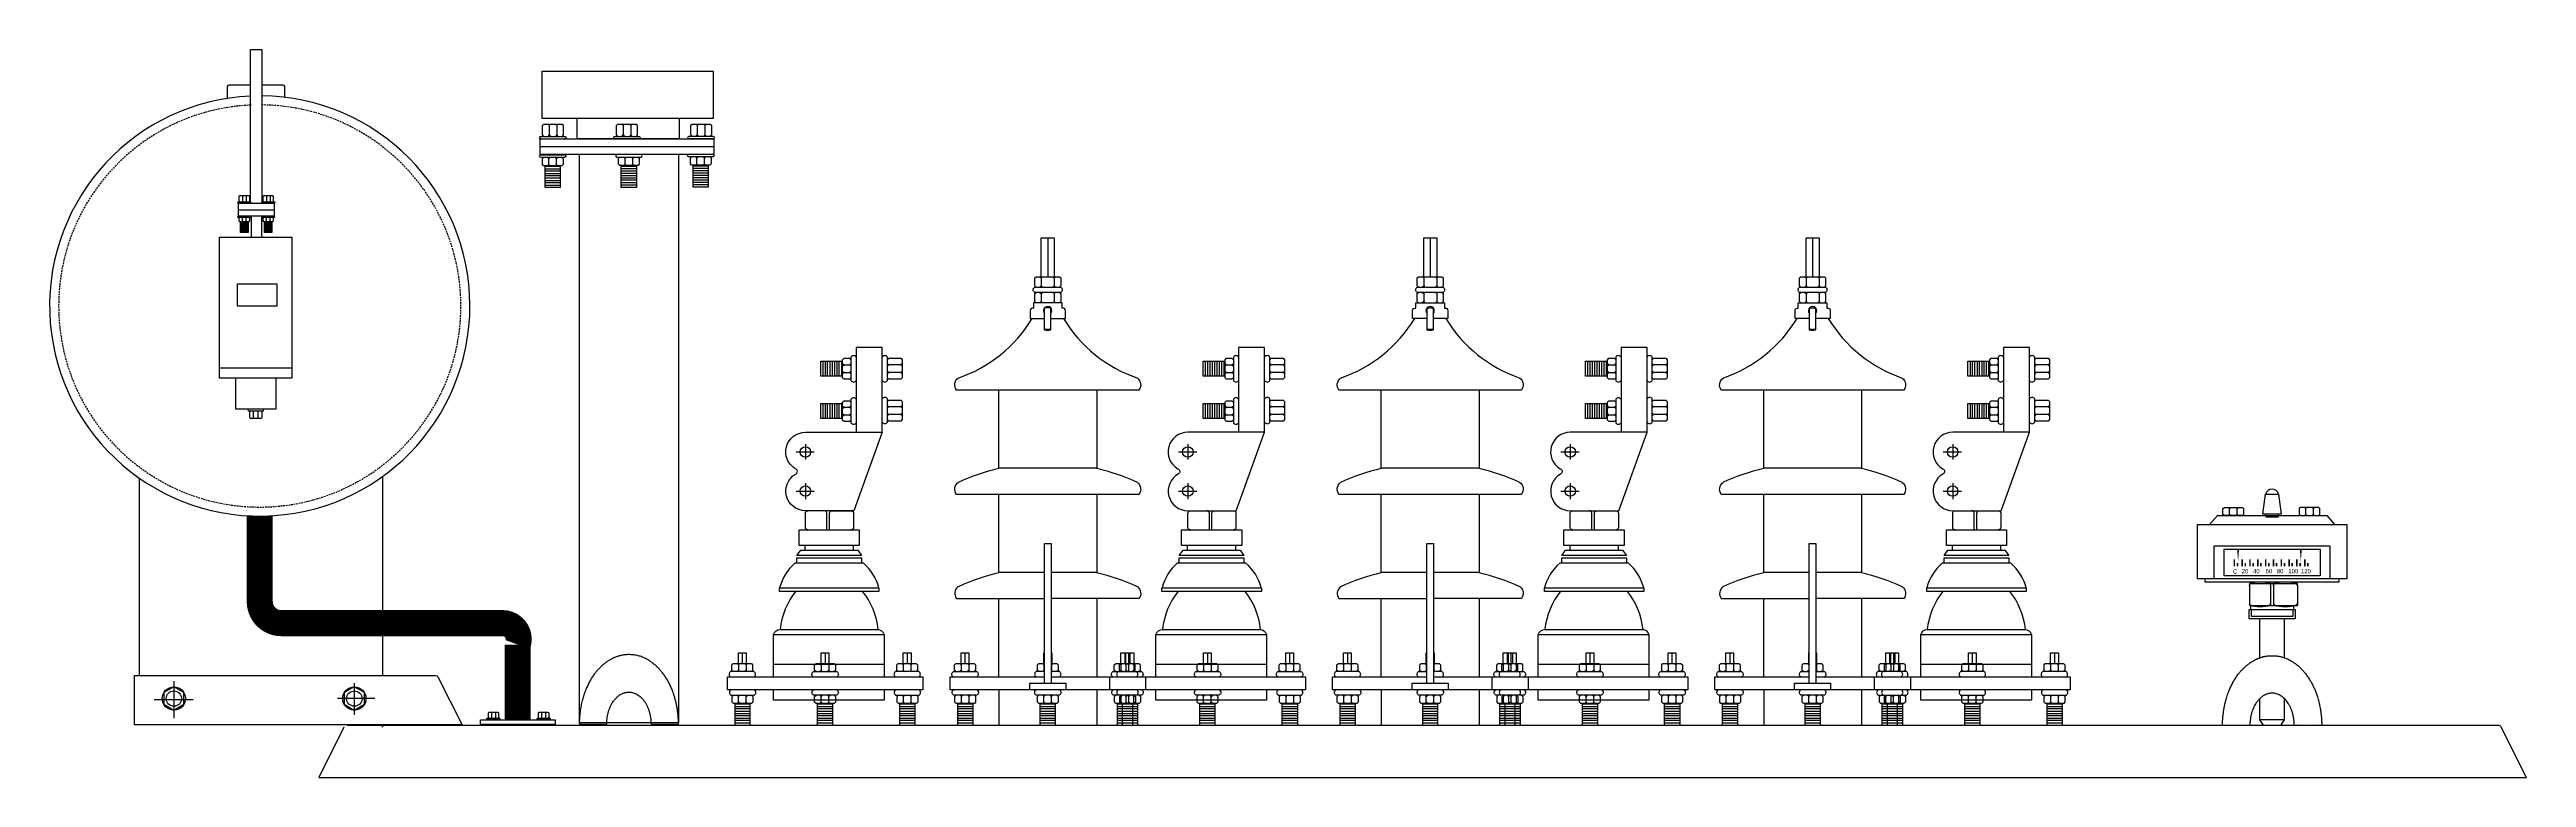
# Model space of a CAD drawing. Header units: millimetres. Extents: x 20927 to 53748, y 38421 to 54891.
# Drawn here: x 40448 to 41873, y 52907 to 53326 of the extents above; entities that cross this region are included whole.
import ezdxf

# ---------------------------------------------------------------- set-up
doc = ezdxf.new("R2010")
doc.units = ezdxf.units.MM
doc.linetypes.add('CENTERX2', pattern=[101.6, 63.5, -12.7, 12.7, -12.7])
doc.linetypes.add('DASHEDX2', pattern=[1.5, 1, -0.5])
doc.layers.add('Btrans.', color=2, linetype='Continuous')
doc.layers.add('HIGHT', color=8, linetype='Continuous')
doc.styles.get("Standard").update_dxf_attribs({"font": 'arial.ttf'})

msp = doc.modelspace()

# ---------------------------------------------------------------- linework, layer by layer
at = {"layer": 'Btrans.'}
msp.add_lwpolyline([(40617.7, 52935.8), (40603.3, 52906.9), (41873.3, 52906.9), (41858.8, 52935.8, 0.284079), (41857.1, 52936.9), (40619.5, 52936.9)], format="xyb", dxfattribs=at)
at = {"layer": 'HIGHT'}
for p, q in [((40735, 53282.9), (40735.7, 53282.1)), ((40740.2, 53282.1), (40740.2, 53276.6)), ((40778.3, 53282.1), (40778.3, 53276.6)), ((40782.8, 53282.1), (40782.8, 53276.6)), ((40821, 53282.2), (40821, 53276.6)), ((40825.4, 53282.2), (40825.4, 53276.6)), ((40735.7, 53276.6), (40735, 53275.8)), ((40742.2, 53258.4), (40733.5, 53258.4)), ((40742.2, 53257), (40733.5, 53257)), ((40742.2, 53255.7), (40733.5, 53255.7)), ((40742.2, 53254.3), (40733.5, 53254.3)), ((40742.2, 53253), (40733.5, 53253)), ((40742.2, 53251.7), (40733.5, 53251.7)), ((40742.2, 53250.3), (40733.5, 53250.3)), ((40735.6, 53262.9), (40734.9, 53263.7)), ((40734.9, 53258.9), (40735.6, 53259.7)), ((40740.1, 53259.7), (40740.1, 53262.9)), ((40786, 53258.5), (40777.3, 53258.5)), ((40786, 53257.2), (40777.3, 53257.2)), ((40786, 53255.8), (40777.3, 53255.8)), ((40786, 53254.5), (40777.3, 53254.5)), ((40786, 53253.1), (40777.3, 53253.1)), ((40786, 53251.8), (40777.3, 53251.8)), ((40786, 53250.5), (40777.3, 53250.5)), ((40779.5, 53259.8), (40779.5, 53263.1)), ((40783.9, 53259.8), (40783.9, 53263.1)), ((40827.3, 53258.6), (40818.6, 53258.6)), ((40827.3, 53257.3), (40818.6, 53257.3)), ((40827.3, 53256), (40818.6, 53256)), ((40827.3, 53254.6), (40818.6, 53254.6)), ((40827.3, 53253.3), (40818.6, 53253.3)), ((40827.3, 53251.9), (40818.6, 53251.9)), ((40827.3, 53250.6), (40818.6, 53250.6)), ((40820.7, 53259.9), (40820.7, 53263.2)), ((40825.2, 53259.9), (40825.2, 53263.2)), ((40559.3, 53241.3), (40559.3, 53238.5)), ((40561.5, 53241.3), (40561.5, 53238.5)), ((40573.1, 53241.3), (40573.1, 53238.5)), ((40575.3, 53241.3), (40575.3, 53238.5)), ((40742.2, 53249), (40733.5, 53249)), ((40742.2, 53247.6), (40733.5, 53247.6)), ((40786, 53249.1), (40777.3, 53249.1)), ((40786, 53247.8), (40777.3, 53247.8)), ((40827.3, 53249.3), (40818.6, 53249.3)), ((40827.3, 53247.9), (40818.6, 53247.9)), ((40557, 53233.6), (40577.5, 53233.6)), ((40562.6, 53226.4), (40558.2, 53226.4)), ((40562.6, 53225.7), (40558.2, 53225.7)), ((40562.6, 53225.1), (40558.2, 53225.1)), ((40562.6, 53224.4), (40558.2, 53224.4)), ((40562.6, 53223.7), (40558.2, 53223.7)), ((40562.6, 53223), (40558.2, 53223)), ((40562.6, 53222.4), (40558.2, 53222.4)), ((40562.6, 53221.7), (40558.2, 53221.7)), ((40559.3, 53228.7), (40558.9, 53229.1)), ((40559.7, 53226.7), (40559.3, 53227)), ((40561.5, 53228.7), (40561.1, 53229.1)), ((40561.1, 53226.7), (40561.5, 53227)), ((40564.4, 53229.8), (40564.4, 53217.7)), ((40570.2, 53229.8), (40570.2, 53217.7)), ((40576.3, 53226.4), (40572, 53226.4)), ((40576.3, 53225.7), (40572, 53225.7)), ((40576.3, 53225.1), (40572, 53225.1)), ((40576.3, 53224.4), (40572, 53224.4)), ((40576.3, 53223.7), (40572, 53223.7)), ((40576.3, 53223), (40572, 53223)), ((40576.3, 53222.4), (40572, 53222.4)), ((40576.3, 53221.7), (40572, 53221.7)), ((40573.1, 53228.7), (40573.4, 53229.1)), ((40573.4, 53226.7), (40573.1, 53227.1)), ((40575.3, 53228.7), (40574.9, 53229.1)), ((40574.9, 53226.7), (40575.3, 53227.1)), ((40562.6, 53221), (40558.2, 53221)), ((40576.3, 53221), (40572, 53221)), ((41022.6, 53217.5), (41022.6, 53195)), ((41242.6, 53217.5), (41242.6, 53195)), ((41462.6, 53217.5), (41462.6, 53195)), ((41018.9, 53194.3), (41018.9, 53189.8)), ((41026.4, 53194.3), (41026.4, 53189.8)), ((41238.9, 53194.3), (41238.9, 53189.8)), ((41246.4, 53194.3), (41246.4, 53189.8)), ((41458.9, 53194.3), (41458.9, 53189.8)), ((41466.4, 53194.3), (41466.4, 53189.8)), ((41018.9, 53185.3), (41018.9, 53180.8)), ((41026.4, 53185.3), (41026.4, 53180.8)), ((41238.9, 53180.8), (41239.6, 53180)), ((41246.4, 53180.8), (41245.6, 53180)), ((41458.9, 53185.3), (41458.9, 53180.8)), ((41466.4, 53185.3), (41466.4, 53180.8)), ((41020.8, 53164.5), (41020.8, 53176.7)), ((41240.8, 53164.5), (41240.8, 53176.7)), ((41460.8, 53164.5), (41460.8, 53176.7)), ((40893.4, 53137.8), (40893.4, 53146.4)), ((40894.7, 53137.8), (40894.7, 53146.4)), ((40896, 53137.8), (40896, 53146.4)), ((40897.4, 53137.8), (40897.4, 53146.4)), ((40898.7, 53137.8), (40898.7, 53146.4)), ((40900.1, 53137.8), (40900.1, 53146.4)), ((40901.4, 53137.8), (40901.4, 53146.4)), ((40902.7, 53137.8), (40902.7, 53146.4)), ((40904.1, 53137.8), (40904.1, 53146.4)), ((40904.6, 53143.6), (40905.4, 53144.3)), ((40908.6, 53144.3), (40909.4, 53143.6)), ((40908.6, 53139.9), (40909.4, 53140.6)), ((40938.1, 53144.3), (40931.1, 53144.3)), ((40938.1, 53139.9), (40931.1, 53139.9)), ((41113.4, 53137.8), (41113.4, 53146.4)), ((41114.7, 53137.8), (41114.7, 53146.4)), ((41116, 53137.8), (41116, 53146.4)), ((41117.4, 53137.8), (41117.4, 53146.4)), ((41118.7, 53137.8), (41118.7, 53146.4)), ((41120.1, 53137.8), (41120.1, 53146.4)), ((41121.4, 53137.8), (41121.4, 53146.4)), ((41122.7, 53137.8), (41122.7, 53146.4)), ((41124.1, 53137.8), (41124.1, 53146.4)), ((41124.6, 53145.1), (41125.4, 53144.3)), ((41124.6, 53140.6), (41125.4, 53139.9)), ((41128.6, 53144.3), (41129.4, 53145.1)), ((41158.1, 53144.3), (41151.1, 53144.3)), ((41158.1, 53139.9), (41151.1, 53139.9)), ((41333.4, 53137.8), (41333.4, 53146.4)), ((41334.7, 53137.8), (41334.7, 53146.4)), ((41336, 53137.8), (41336, 53146.4)), ((41337.4, 53137.8), (41337.4, 53146.4)), ((41338.7, 53137.8), (41338.7, 53146.4)), ((41340.1, 53137.8), (41340.1, 53146.4)), ((41341.4, 53137.8), (41341.4, 53146.4)), ((41342.7, 53137.8), (41342.7, 53146.4)), ((41344.1, 53137.8), (41344.1, 53146.4)), ((41344.6, 53143.6), (41345.4, 53144.3)), ((41348.6, 53144.3), (41349.4, 53143.6)), ((41348.6, 53139.9), (41349.4, 53140.6)), ((41371.1, 53144.3), (41370.4, 53143.6)), ((41371.1, 53139.9), (41370.4, 53139.1)), ((41378.9, 53143.6), (41378.1, 53144.3)), ((41378.9, 53140.6), (41378.1, 53139.9)), ((41553.4, 53137.8), (41553.4, 53146.4)), ((41554.7, 53137.8), (41554.7, 53146.4)), ((41556, 53137.8), (41556, 53146.4)), ((41557.4, 53137.8), (41557.4, 53146.4)), ((41558.7, 53137.8), (41558.7, 53146.4)), ((41560.1, 53137.8), (41560.1, 53146.4)), ((41561.4, 53137.8), (41561.4, 53146.4)), ((41562.7, 53137.8), (41562.7, 53146.4)), ((41564.1, 53137.8), (41564.1, 53146.4)), ((41564.6, 53145.1), (41565.4, 53144.3)), ((41564.6, 53140.6), (41565.4, 53139.9)), ((41568.6, 53144.3), (41569.4, 53145.1)), ((41591.1, 53144.3), (41590.4, 53145.1)), ((41591.1, 53139.9), (41590.4, 53140.6)), ((41598.9, 53145.1), (41598.1, 53144.3)), ((41598.9, 53139.1), (41598.1, 53139.9)), ((40893.4, 53113.4), (40893.4, 53122.1)), ((40894.7, 53113.4), (40894.7, 53122.1)), ((40896, 53113.4), (40896, 53122.1)), ((40897.4, 53113.4), (40897.4, 53122.1)), ((40898.7, 53113.4), (40898.7, 53122.1)), ((40900.1, 53113.4), (40900.1, 53122.1)), ((40901.4, 53113.4), (40901.4, 53122.1)), ((40902.7, 53113.4), (40902.7, 53122.1)), ((40904.1, 53113.4), (40904.1, 53122.1)), ((41113.4, 53113.4), (41113.4, 53122.1)), ((41114.7, 53113.4), (41114.7, 53122.1)), ((41116, 53113.4), (41116, 53122.1)), ((41117.4, 53113.4), (41117.4, 53122.1)), ((41118.7, 53113.4), (41118.7, 53122.1)), ((41120.1, 53113.4), (41120.1, 53122.1)), ((41121.4, 53113.4), (41121.4, 53122.1)), ((41122.7, 53113.4), (41122.7, 53122.1)), ((41124.1, 53113.4), (41124.1, 53122.1)), ((41333.4, 53113.4), (41333.4, 53122.1)), ((41334.7, 53113.4), (41334.7, 53122.1)), ((41336, 53113.4), (41336, 53122.1)), ((41337.4, 53113.4), (41337.4, 53122.1)), ((41338.7, 53113.4), (41338.7, 53122.1)), ((41340.1, 53113.4), (41340.1, 53122.1)), ((41341.4, 53113.4), (41341.4, 53122.1)), ((41342.7, 53113.4), (41342.7, 53122.1)), ((41344.1, 53113.4), (41344.1, 53122.1)), ((41553.4, 53113.4), (41553.4, 53122.1)), ((41554.7, 53113.4), (41554.7, 53122.1)), ((41556, 53113.4), (41556, 53122.1)), ((41557.4, 53113.4), (41557.4, 53122.1)), ((41558.7, 53113.4), (41558.7, 53122.1)), ((41560.1, 53113.4), (41560.1, 53122.1)), ((41561.4, 53113.4), (41561.4, 53122.1)), ((41562.7, 53113.4), (41562.7, 53122.1)), ((41564.1, 53113.4), (41564.1, 53122.1)), ((40565.7, 53117.4), (40565.2, 53117.9)), ((40565.2, 53113.7), (40565.7, 53114.1)), ((40568.3, 53117.4), (40567.9, 53117.9)), ((40567.9, 53113.7), (40568.3, 53114.1)), ((40904.6, 53119.2), (40905.4, 53119.9)), ((40904.6, 53116.3), (40905.4, 53115.5)), ((40908.6, 53119.9), (40909.4, 53119.2)), ((40908.6, 53115.5), (40909.4, 53116.3)), ((40931.1, 53120.2), (40930.4, 53119.5)), ((40931.1, 53115.8), (40930.4, 53116.5)), ((40938.9, 53119.5), (40938.1, 53120.2)), ((40938.9, 53116.5), (40938.1, 53115.8)), ((41124.6, 53120.7), (41125.4, 53119.9)), ((41125.4, 53115.5), (41128.6, 53115.5)), ((41128.6, 53119.9), (41129.4, 53120.7)), ((41158.1, 53120.2), (41151.1, 53120.2)), ((41158.1, 53115.8), (41151.1, 53115.8)), ((41344.6, 53119.2), (41345.4, 53119.9)), ((41344.6, 53116.3), (41345.4, 53115.5)), ((41348.6, 53119.9), (41349.4, 53119.2)), ((41348.6, 53115.5), (41349.4, 53116.3)), ((41371.1, 53120.2), (41370.4, 53119.5)), ((41371.1, 53115.8), (41370.4, 53116.5)), ((41378.9, 53119.5), (41378.1, 53120.2)), ((41378.9, 53116.5), (41378.1, 53115.8)), ((41564.6, 53120.7), (41565.4, 53119.9)), ((41565.4, 53115.5), (41568.6, 53115.5)), ((41568.6, 53119.9), (41569.4, 53120.7)), ((41591.1, 53120.2), (41590.4, 53121)), ((41591.1, 53115.8), (41590.4, 53115)), ((41598.9, 53121), (41598.1, 53120.2)), ((41598.9, 53115), (41598.1, 53115.8)), ((40639.9, 53080), (40639.9, 53003.2)), ((40500.1, 52965.6), (40500.1, 53079)), ((41702.5, 53061.6), (41701.7, 53062.3)), ((41701.7, 53057.6), (41702.5, 53058.3)), ((41706.9, 53061.6), (41706.1, 53062.3)), ((41706.1, 53057.6), (41706.9, 53058.3)), ((41746.4, 53058.3), (41746.4, 53061.6)), ((41750.8, 53058.3), (41750.8, 53061.6)), ((40994.5, 52964.8), (40994.5, 53009.8)), ((41050.8, 53009.8), (41050.8, 52964.8)), ((41214.5, 52964.8), (41214.5, 53009.8)), ((41270.8, 53009.8), (41270.8, 52964.8)), ((41434.5, 52964.8), (41434.5, 53009.8)), ((41490.8, 53009.8), (41490.8, 52964.8)), ((40639.9, 52988.3), (40639.9, 52965.6)), ((40845.4, 52972.5), (40844.7, 52971.8)), ((40844.7, 52968.5), (40845.4, 52967.8)), ((40846.9, 52978.6), (40846.9, 52972.5)), ((40849.8, 52972.5), (40849.1, 52971.8)), ((40849.1, 52968.5), (40849.8, 52967.8)), ((40893, 52972.5), (40892.3, 52971.8)), ((40892.3, 52968.5), (40893, 52967.8)), ((40894.5, 52978.6), (40894.5, 52972.5)), ((40897.5, 52972.5), (40896.7, 52971.8)), ((40896.7, 52968.5), (40897.5, 52967.8)), ((40940.3, 52972.5), (40939.5, 52971.8)), ((40939.5, 52968.5), (40940.3, 52967.8)), ((40941.7, 52978.6), (40941.7, 52972.5)), ((40943.2, 52972.5), (40943.9, 52971.8)), ((40943.9, 52968.5), (40944.7, 52967.8)), ((40972, 52972.5), (40972.8, 52971.8)), ((40972.8, 52968.5), (40972, 52967.8)), ((40975, 52978.6), (40975, 52972.5)), ((40976.5, 52972.5), (40977.2, 52971.8)), ((40977.2, 52968.5), (40978, 52967.8)), ((41019.7, 52972.5), (41020.4, 52971.8)), ((41020.4, 52968.5), (41019.7, 52967.8)), ((41022.6, 52978.6), (41022.6, 52978.6)), ((41022.6, 52972.5), (41022.6, 52972.5)), ((41025.6, 52972.5), (41024.8, 52971.8)), ((41024.8, 52968.5), (41025.6, 52967.8)), ((41064.7, 52971.8), (41064.7, 52968.5)), ((41066.9, 52978.6), (41066.9, 52972.5)), ((41066.9, 52972.5), (41067.6, 52971.8)), ((41067.6, 52972.5), (41067.6, 52978.6)), ((41067.6, 52968.5), (41068.4, 52967.8)), ((41069.1, 52978.6), (41069.1, 52972.5)), ((41069.1, 52971.8), (41069.1, 52968.5)), ((41069.9, 52978.6), (41069.9, 52972.5)), ((41072.8, 52972.5), (41072.1, 52971.8)), ((41072.1, 52968.5), (41072.8, 52967.8)), ((41112.3, 52971.8), (41112.3, 52968.5)), ((41114.5, 52978.6), (41114.5, 52972.5)), ((41116.7, 52971.8), (41116.7, 52968.5)), ((41159.5, 52971.8), (41159.5, 52968.5)), ((41161.7, 52978.6), (41161.7, 52972.5)), ((41163.9, 52971.8), (41163.9, 52968.5)), ((41192, 52972.5), (41192.8, 52971.8)), ((41192.8, 52968.5), (41192, 52967.8)), ((41195, 52978.6), (41195, 52972.5)), ((41196.5, 52972.5), (41197.2, 52971.8)), ((41197.2, 52968.5), (41198, 52967.8)), ((41239.7, 52972.5), (41240.4, 52971.8)), ((41240.4, 52968.5), (41239.7, 52967.8)), ((41242.6, 52978.6), (41242.6, 52978.6)), ((41242.6, 52972.5), (41242.6, 52972.5)), ((41245.6, 52972.5), (41244.8, 52971.8)), ((41244.8, 52968.5), (41245.6, 52967.8)), ((41285.4, 52972.5), (41284.7, 52971.8)), ((41284.7, 52968.5), (41285.4, 52967.8)), ((41286.9, 52978.6), (41286.9, 52972.5)), ((41286.9, 52972.5), (41287.6, 52971.8)), ((41287.6, 52972.5), (41287.6, 52978.6)), ((41287.6, 52968.5), (41288.4, 52967.8)), ((41289.1, 52978.6), (41289.1, 52972.5)), ((41289.8, 52972.5), (41289.1, 52971.8)), ((41289.1, 52968.5), (41289.8, 52967.8)), ((41289.9, 52978.6), (41289.9, 52972.5)), ((41292.8, 52972.5), (41292.1, 52971.8)), ((41292.1, 52968.5), (41292.8, 52967.8)), ((41333, 52972.5), (41332.3, 52971.8)), ((41332.3, 52968.5), (41333, 52967.8)), ((41334.5, 52978.6), (41334.5, 52972.5)), ((41337.5, 52972.5), (41336.7, 52971.8)), ((41336.7, 52968.5), (41337.5, 52967.8)), ((41380.3, 52972.5), (41379.5, 52971.8)), ((41379.5, 52968.5), (41380.3, 52967.8)), ((41381.7, 52978.6), (41381.7, 52972.5)), ((41384.7, 52972.5), (41383.9, 52971.8)), ((41383.9, 52968.5), (41384.7, 52967.8)), ((41412, 52972.5), (41412.8, 52971.8)), ((41412.8, 52968.5), (41412, 52967.8)), ((41415, 52978.6), (41415, 52972.5)), ((41416.5, 52972.5), (41417.2, 52971.8)), ((41417.2, 52968.5), (41418, 52967.8)), ((41459.7, 52972.5), (41460.4, 52971.8)), ((41460.4, 52968.5), (41459.7, 52967.8)), ((41462.6, 52978.6), (41462.6, 52978.6)), ((41462.6, 52972.5), (41462.6, 52972.5)), ((41465.6, 52972.5), (41464.8, 52971.8)), ((41464.8, 52968.5), (41465.6, 52967.8)), ((41504.7, 52971.8), (41504.7, 52968.5)), ((41506.9, 52978.6), (41506.9, 52972.5)), ((41506.9, 52972.5), (41507.6, 52971.8)), ((41507.6, 52972.5), (41507.6, 52978.6)), ((41507.6, 52968.5), (41508.4, 52967.8)), ((41509.1, 52978.6), (41509.1, 52972.5)), ((41509.1, 52971.8), (41509.1, 52968.5)), ((41509.9, 52978.6), (41509.9, 52972.5)), ((41512.8, 52972.5), (41512.1, 52971.8)), ((41512.1, 52968.5), (41512.8, 52967.8)), ((41552.3, 52971.8), (41552.3, 52968.5)), ((41554.5, 52978.6), (41554.5, 52972.5)), ((41556, 52972.5), (41556.7, 52971.8)), ((41556.7, 52968.5), (41556, 52967.8)), ((41599.5, 52971.8), (41599.5, 52968.5)), ((41601.7, 52978.6), (41601.7, 52972.5)), ((41603.9, 52971.8), (41603.9, 52968.5)), ((40849.2, 52950.3), (40849.2, 52953.5)), ((40944.1, 52950.3), (40944.1, 52953.5)), ((40972.9, 52950.3), (40972.9, 52953.5)), ((40977.4, 52953.5), (40978.1, 52954.3)), ((40994.5, 52957.3), (40994.5, 52936.8)), ((41020.4, 52950.3), (41020.4, 52953.5)), ((41024.8, 52950.3), (41024.8, 52953.5)), ((41050.8, 52957.4), (41050.8, 52936.8)), ((41058.3, 52957.3), (41058.3, 52964.8)), ((41064.8, 52953.5), (41065.6, 52954.3)), ((41067.8, 52950.3), (41067.8, 52953.5)), ((41069.2, 52953.5), (41070, 52954.3)), ((41072.2, 52950.3), (41072.2, 52953.5)), ((41078.9, 52964.8), (41078.9, 52957.3)), ((41112.3, 52953.5), (41111.5, 52954.3)), ((41116.7, 52953.5), (41116, 52954.3)), ((41159.7, 52953.5), (41158.9, 52954.3)), ((41164.1, 52953.5), (41164.8, 52954.3)), ((41192.9, 52950.3), (41192.9, 52953.5)), ((41197.4, 52953.5), (41198.1, 52954.3)), ((41214.5, 52957.3), (41214.5, 52936.8)), ((41240.4, 52950.3), (41240.4, 52953.5)), ((41244.8, 52950.3), (41244.8, 52953.5)), ((41270.8, 52957.4), (41270.8, 52936.8)), ((41278.3, 52957.3), (41278.3, 52964.8)), ((41287.8, 52950.3), (41287.8, 52953.5)), ((41289.2, 52950.3), (41289.2, 52953.5)), ((41292.2, 52950.3), (41292.2, 52953.5)), ((41298.9, 52964.8), (41298.9, 52957.3)), ((41384.1, 52953.5), (41383.3, 52954.3)), ((41412.9, 52950.3), (41412.9, 52953.5)), ((41417.4, 52953.5), (41418.1, 52954.3)), ((41434.5, 52957.3), (41434.5, 52936.8)), ((41460.4, 52953.5), (41461.2, 52954.3)), ((41464.8, 52950.3), (41464.8, 52953.5)), ((41490.8, 52957.4), (41490.8, 52936.8)), ((41498.3, 52957.3), (41498.3, 52964.8)), ((41504.8, 52953.5), (41504.1, 52954.3)), ((41507.8, 52950.3), (41507.8, 52953.5)), ((41509.2, 52953.5), (41510, 52954.3)), ((41512.2, 52950.3), (41512.2, 52953.5)), ((41518.9, 52964.8), (41518.9, 52957.3)), ((41552.3, 52953.5), (41553, 52954.3)), ((41556.7, 52953.5), (41556, 52954.3)), ((41599.7, 52953.5), (41600.4, 52954.3)), ((41604.1, 52953.5), (41604.8, 52954.3)), ((40702.7, 52941.3), (40702.3, 52941)), ((40703, 52944.5), (40702.7, 52944.1)), ((40704.5, 52944.5), (40704.9, 52944.1)), ((40704.9, 52941.3), (40704.5, 52941)), ((40731.1, 52944.5), (40731.4, 52944.1)), ((40731.4, 52941.3), (40731.1, 52941)), ((40734, 52944.5), (40733.6, 52944.1)), ((40733.6, 52941.3), (40734, 52941)), ((40851.3, 52949), (40842.7, 52949)), ((40851.3, 52947.6), (40842.7, 52947.6)), ((40851.3, 52946.3), (40842.7, 52946.3)), ((40851.3, 52944.9), (40842.7, 52944.9)), ((40851.3, 52943.6), (40842.7, 52943.6)), ((40851.3, 52942.3), (40842.7, 52942.3)), ((40851.3, 52940.9), (40842.7, 52940.9)), ((40851.3, 52939.6), (40842.7, 52939.6)), ((40851.3, 52938.2), (40842.7, 52938.2)), ((40845.6, 52949.5), (40844.8, 52950.3)), ((40898.8, 52949), (40890.2, 52949)), ((40898.8, 52947.6), (40890.2, 52947.6)), ((40898.8, 52946.3), (40890.2, 52946.3)), ((40898.8, 52944.9), (40890.2, 52944.9)), ((40898.8, 52943.6), (40890.2, 52943.6)), ((40898.8, 52942.3), (40890.2, 52942.3)), ((40898.8, 52940.9), (40890.2, 52940.9)), ((40898.8, 52939.6), (40890.2, 52939.6)), ((40898.8, 52938.2), (40890.2, 52938.2)), ((40893, 52949.5), (40892.3, 52950.3)), ((40897.5, 52949.5), (40896.7, 52950.3)), ((40946.2, 52949), (40937.5, 52949)), ((40946.2, 52947.6), (40937.5, 52947.6)), ((40946.2, 52946.3), (40937.5, 52946.3)), ((40946.2, 52944.9), (40937.5, 52944.9)), ((40946.2, 52943.6), (40937.5, 52943.6)), ((40946.2, 52942.3), (40937.5, 52942.3)), ((40946.2, 52940.9), (40937.5, 52940.9)), ((40946.2, 52939.6), (40937.5, 52939.6)), ((40946.2, 52938.2), (40937.5, 52938.2)), ((40940.4, 52949.5), (40939.7, 52950.3)), ((40979.5, 52949), (40970.8, 52949)), ((40979.5, 52947.6), (40970.8, 52947.6)), ((40979.5, 52946.3), (40970.8, 52946.3)), ((40979.5, 52944.9), (40970.8, 52944.9)), ((40979.5, 52943.6), (40970.8, 52943.6)), ((40979.5, 52942.3), (40970.8, 52942.3)), ((40979.5, 52940.9), (40970.8, 52940.9)), ((40979.5, 52939.6), (40970.8, 52939.6)), ((40979.5, 52938.2), (40970.8, 52938.2)), ((40978.1, 52949.5), (40977.4, 52950.3)), ((41026.9, 52949), (41018.3, 52949)), ((41026.9, 52947.6), (41018.3, 52947.6)), ((41026.9, 52946.3), (41018.3, 52946.3)), ((41026.9, 52944.9), (41018.3, 52944.9)), ((41026.9, 52943.6), (41018.3, 52943.6)), ((41026.9, 52942.3), (41018.3, 52942.3)), ((41026.9, 52940.9), (41018.3, 52940.9)), ((41026.9, 52939.6), (41018.3, 52939.6)), ((41026.9, 52938.2), (41018.3, 52938.2)), ((41074.3, 52949), (41062.7, 52949)), ((41074.3, 52947.6), (41062.7, 52947.6)), ((41074.3, 52946.3), (41062.7, 52946.3)), ((41074.3, 52944.9), (41062.7, 52944.9)), ((41074.3, 52943.6), (41062.7, 52943.6)), ((41074.3, 52942.3), (41062.7, 52942.3)), ((41074.3, 52940.9), (41062.7, 52940.9)), ((41074.3, 52939.6), (41062.7, 52939.6)), ((41074.3, 52938.2), (41062.7, 52938.2)), ((41065.7, 52936.9), (41065.7, 52949.5)), ((41068.5, 52949.5), (41069.2, 52950.3)), ((41071.3, 52949.5), (41071.3, 52936.9)), ((41118.8, 52949), (41110.2, 52949)), ((41118.8, 52947.6), (41110.2, 52947.6)), ((41118.8, 52946.3), (41110.2, 52946.3)), ((41118.8, 52944.9), (41110.2, 52944.9)), ((41118.8, 52943.6), (41110.2, 52943.6)), ((41118.8, 52942.3), (41110.2, 52942.3)), ((41118.8, 52940.9), (41110.2, 52940.9)), ((41118.8, 52939.6), (41110.2, 52939.6)), ((41118.8, 52938.2), (41110.2, 52938.2)), ((41111.5, 52949.5), (41112.3, 52950.3)), ((41116, 52949.5), (41116.7, 52950.3)), ((41166.2, 52949), (41157.5, 52949)), ((41166.2, 52947.6), (41157.5, 52947.6)), ((41166.2, 52946.3), (41157.5, 52946.3)), ((41166.2, 52944.9), (41157.5, 52944.9)), ((41166.2, 52943.6), (41157.5, 52943.6)), ((41166.2, 52942.3), (41157.5, 52942.3)), ((41166.2, 52940.9), (41157.5, 52940.9)), ((41166.2, 52939.6), (41157.5, 52939.6)), ((41166.2, 52938.2), (41157.5, 52938.2)), ((41158.9, 52949.5), (41159.7, 52950.3)), ((41164.8, 52949.5), (41164.1, 52950.3)), ((41199.5, 52949), (41190.8, 52949)), ((41199.5, 52947.6), (41190.8, 52947.6)), ((41199.5, 52946.3), (41190.8, 52946.3)), ((41199.5, 52944.9), (41190.8, 52944.9)), ((41199.5, 52943.6), (41190.8, 52943.6)), ((41199.5, 52942.3), (41190.8, 52942.3)), ((41199.5, 52940.9), (41190.8, 52940.9)), ((41199.5, 52939.6), (41190.8, 52939.6)), ((41199.5, 52938.2), (41190.8, 52938.2)), ((41198.1, 52949.5), (41197.4, 52950.3)), ((41246.9, 52949), (41238.3, 52949)), ((41246.9, 52947.6), (41238.3, 52947.6)), ((41246.9, 52946.3), (41238.3, 52946.3)), ((41246.9, 52944.9), (41238.3, 52944.9)), ((41246.9, 52943.6), (41238.3, 52943.6)), ((41246.9, 52942.3), (41238.3, 52942.3)), ((41246.9, 52940.9), (41238.3, 52940.9)), ((41246.9, 52939.6), (41238.3, 52939.6)), ((41246.9, 52938.2), (41238.3, 52938.2)), ((41294.3, 52949), (41282.7, 52949)), ((41294.3, 52947.6), (41282.7, 52947.6)), ((41294.3, 52946.3), (41282.7, 52946.3)), ((41294.3, 52944.9), (41282.7, 52944.9)), ((41294.3, 52943.6), (41282.7, 52943.6)), ((41294.3, 52942.3), (41282.7, 52942.3)), ((41294.3, 52940.9), (41282.7, 52940.9)), ((41294.3, 52939.6), (41282.7, 52939.6)), ((41294.3, 52938.2), (41282.7, 52938.2)), ((41285.6, 52949.5), (41284.8, 52950.3)), ((41285.7, 52936.9), (41285.7, 52949.5)), ((41291.3, 52949.5), (41291.3, 52936.9)), ((41338.8, 52949), (41330.2, 52949)), ((41338.8, 52947.6), (41330.2, 52947.6)), ((41338.8, 52946.3), (41330.2, 52946.3)), ((41338.8, 52944.9), (41330.2, 52944.9)), ((41338.8, 52943.6), (41330.2, 52943.6)), ((41338.8, 52942.3), (41330.2, 52942.3)), ((41338.8, 52940.9), (41330.2, 52940.9)), ((41338.8, 52939.6), (41330.2, 52939.6)), ((41338.8, 52938.2), (41330.2, 52938.2)), ((41333, 52949.5), (41332.3, 52950.3)), ((41337.5, 52949.5), (41336.7, 52950.3)), ((41386.2, 52949), (41377.5, 52949)), ((41386.2, 52947.6), (41377.5, 52947.6)), ((41386.2, 52946.3), (41377.5, 52946.3)), ((41386.2, 52944.9), (41377.5, 52944.9)), ((41386.2, 52943.6), (41377.5, 52943.6)), ((41386.2, 52942.3), (41377.5, 52942.3)), ((41386.2, 52940.9), (41377.5, 52940.9)), ((41386.2, 52939.6), (41377.5, 52939.6)), ((41386.2, 52938.2), (41377.5, 52938.2)), ((41380.4, 52949.5), (41379.7, 52950.3)), ((41383.3, 52949.5), (41384.1, 52950.3)), ((41419.5, 52949), (41410.8, 52949)), ((41419.5, 52947.6), (41410.8, 52947.6)), ((41419.5, 52946.3), (41410.8, 52946.3)), ((41419.5, 52944.9), (41410.8, 52944.9)), ((41419.5, 52943.6), (41410.8, 52943.6)), ((41419.5, 52942.3), (41410.8, 52942.3)), ((41419.5, 52940.9), (41410.8, 52940.9)), ((41419.5, 52939.6), (41410.8, 52939.6)), ((41419.5, 52938.2), (41410.8, 52938.2)), ((41418.1, 52949.5), (41417.4, 52950.3)), ((41466.9, 52949), (41458.3, 52949)), ((41466.9, 52947.6), (41458.3, 52947.6)), ((41466.9, 52946.3), (41458.3, 52946.3)), ((41466.9, 52944.9), (41458.3, 52944.9)), ((41466.9, 52943.6), (41458.3, 52943.6)), ((41466.9, 52942.3), (41458.3, 52942.3)), ((41466.9, 52940.9), (41458.3, 52940.9)), ((41466.9, 52939.6), (41458.3, 52939.6)), ((41466.9, 52938.2), (41458.3, 52938.2)), ((41461.2, 52949.5), (41460.4, 52950.3)), ((41514.3, 52949), (41502.7, 52949)), ((41514.3, 52947.6), (41502.7, 52947.6)), ((41514.3, 52946.3), (41502.7, 52946.3)), ((41514.3, 52944.9), (41502.7, 52944.9)), ((41514.3, 52943.6), (41502.7, 52943.6)), ((41514.3, 52942.3), (41502.7, 52942.3)), ((41514.3, 52940.9), (41502.7, 52940.9)), ((41514.3, 52939.6), (41502.7, 52939.6)), ((41514.3, 52938.2), (41502.7, 52938.2)), ((41504.1, 52949.5), (41504.8, 52950.3)), ((41505.7, 52936.9), (41505.7, 52949.5)), ((41508.5, 52949.5), (41509.2, 52950.3)), ((41511.3, 52949.5), (41511.3, 52936.9)), ((41558.8, 52949), (41550.2, 52949)), ((41558.8, 52947.6), (41550.2, 52947.6)), ((41558.8, 52946.3), (41550.2, 52946.3)), ((41558.8, 52944.9), (41550.2, 52944.9)), ((41558.8, 52943.6), (41550.2, 52943.6)), ((41558.8, 52942.3), (41550.2, 52942.3)), ((41558.8, 52940.9), (41550.2, 52940.9)), ((41558.8, 52939.6), (41550.2, 52939.6)), ((41558.8, 52938.2), (41550.2, 52938.2)), ((41556, 52949.5), (41556.7, 52950.3)), ((41606.2, 52949), (41597.5, 52949)), ((41606.2, 52947.6), (41597.5, 52947.6)), ((41606.2, 52946.3), (41597.5, 52946.3)), ((41606.2, 52944.9), (41597.5, 52944.9)), ((41606.2, 52943.6), (41597.5, 52943.6)), ((41606.2, 52942.3), (41597.5, 52942.3)), ((41606.2, 52940.9), (41597.5, 52940.9)), ((41606.2, 52939.6), (41597.5, 52939.6)), ((41606.2, 52938.2), (41597.5, 52938.2)), ((41604.8, 52949.5), (41604.1, 52950.3))]:
    msp.add_line(p, q, dxfattribs=at)
at = {"layer": 'HIGHT', "linetype": 'CENTERX2'}
for p, q in [((40877.8, 53094.2), (40888.3, 53094.2)), ((40883.2, 53098.7), (40883.2, 53089.9)), ((41097.8, 53094.2), (41108.3, 53094.2)), ((41103.2, 53098.7), (41103.2, 53089.9)), ((41317.8, 53094.2), (41328.3, 53094.2)), ((41323.2, 53098.7), (41323.2, 53089.9)), ((41537.8, 53094.2), (41548.3, 53094.2)), ((41543.2, 53098.7), (41543.2, 53089.9)), ((40877.8, 53071.7), (40888.3, 53071.7)), ((40883.2, 53076.2), (40883.2, 53067.1)), ((41097.8, 53071.7), (41108.3, 53071.7)), ((41103.2, 53076.2), (41103.2, 53067.1)), ((41317.8, 53071.7), (41328.3, 53071.7)), ((41323.2, 53076.2), (41323.2, 53067.1)), ((41537.8, 53071.7), (41548.3, 53071.7)), ((41543.2, 53076.2), (41543.2, 53067.1)), ((40508.6, 52951.7), (40530.9, 52951.7)), ((40519.9, 52962.4), (40519.9, 52941)), ((40635.4, 52952.3), (40614, 52952.3)), ((40623.7, 52961.2), (40623.7, 52942.9))]:
    msp.add_line(p, q, dxfattribs=at)
at = {"layer": 'HIGHT', "linetype": 'ByBlock'}
for p, q in [((40877.3, 53030.4), (40916.5, 53030.4)), ((41097.3, 53030.4), (41136.5, 53030.4)), ((41317.3, 53030.4), (41356.5, 53030.4)), ((41537.3, 53030.4), (41576.5, 53030.4))]:
    msp.add_line(p, q, dxfattribs=at)
at = {"layer": 'HIGHT'}
for points in [[(40564, 53237.4), (40564, 53325.8), (40570.5, 53325.8), (40570.5, 53237.4)], [(40732.7, 53275.8), (40732, 53276.6), (40732, 53282.1), (40732.7, 53282.9), (40743.2, 53282.9), (40743.9, 53282.1), (40743.9, 53276.6), (40743.2, 53275.8)], [(40736.5, 53282.9), (40735.7, 53282.1), (40735.7, 53276.6), (40736.5, 53275.8)], [(40739.4, 53282.9), (40740.2, 53282.1), (40740.9, 53282.9)], [(40810.6, 53286.1), (40810.6, 53274.3), (40751.8, 53274.3), (40751.8, 53286.1)], [(40775.3, 53275.8), (40774.6, 53276.6), (40774.6, 53282.1), (40775.3, 53282.9), (40785.8, 53282.9), (40786.5, 53282.1), (40786.5, 53276.6), (40785.8, 53275.8)], [(40779.1, 53282.9), (40778.3, 53282.1), (40777.6, 53282.9)], [(40782, 53282.9), (40782.8, 53282.1), (40783.5, 53282.9)], [(40818, 53275.9), (40817.3, 53276.6), (40817.3, 53282.2), (40818, 53282.9), (40828.4, 53282.9), (40829.2, 53282.2), (40829.2, 53276.6), (40828.4, 53275.9)], [(40820.3, 53282.9), (40821, 53282.2), (40821.8, 53282.9)], [(40824.7, 53282.9), (40825.4, 53282.2), (40826.2, 53282.9)], [(40830.5, 53269.8), (40730.6, 53269.8)], [(40740.9, 53275.8), (40740.2, 53276.6), (40739.4, 53275.8)], [(40810.2, 53265.3), (40810.2, 52938.4), (40753.2, 52938.4), (40753.2, 53265.3)], [(40777.6, 53275.8), (40778.3, 53276.6), (40779.1, 53275.8)], [(40783.5, 53275.8), (40782.8, 53276.6), (40782, 53275.8)], [(40820.3, 53275.9), (40821, 53276.6), (40821.8, 53275.9)], [(40826.2, 53275.9), (40825.4, 53276.6), (40824.7, 53275.9)], [(40743.1, 53263.7), (40743.8, 53262.9), (40743.8, 53259.7), (40743.1, 53258.9), (40732.6, 53258.9), (40731.9, 53259.7), (40731.9, 53262.9), (40732.6, 53263.7)], [(40742.2, 53258.9), (40742.2, 53246.3), (40733.5, 53246.3), (40733.5, 53258.9)], [(40736.4, 53258.9), (40735.6, 53259.7), (40735.6, 53262.9), (40736.4, 53263.7)], [(40740.8, 53263.7), (40740.1, 53262.9), (40739.3, 53263.7)], [(40739.3, 53258.9), (40740.1, 53259.7), (40740.8, 53258.9)], [(40786.9, 53263.8), (40787.6, 53263.1), (40787.6, 53259.8), (40786.9, 53259.1), (40776.5, 53259.1), (40775.7, 53259.8), (40775.7, 53263.1), (40776.5, 53263.8)], [(40786, 53259.1), (40786, 53246.4), (40777.3, 53246.4), (40777.3, 53259.1)], [(40778.7, 53263.8), (40779.5, 53263.1), (40780.2, 53263.8)], [(40778.7, 53259.1), (40779.5, 53259.8), (40780.2, 53259.1)], [(40784.6, 53263.8), (40783.9, 53263.1), (40783.1, 53263.8)], [(40784.6, 53259.1), (40783.9, 53259.8), (40783.1, 53259.1)], [(40828.2, 53264), (40828.9, 53263.2), (40828.9, 53259.9), (40828.2, 53259.2), (40817.7, 53259.2), (40817, 53259.9), (40817, 53263.2), (40817.7, 53264)], [(40827.3, 53259.2), (40827.3, 53246.6), (40818.6, 53246.6), (40818.6, 53259.2)], [(40820, 53264), (40820.7, 53263.2), (40821.5, 53264)], [(40821.5, 53259.2), (40820.7, 53259.9), (40820, 53259.2)], [(40824.4, 53264), (40825.2, 53263.2), (40825.9, 53264)], [(40825.9, 53259.2), (40825.2, 53259.9), (40824.4, 53259.2)], [(40557.8, 53238.2), (40557.4, 53238.5), (40557.4, 53241.3), (40557.8, 53241.7), (40563, 53241.7), (40563.4, 53241.3), (40563.4, 53238.5), (40563, 53238.2)], [(40559.7, 53241.7), (40559.3, 53241.3), (40558.9, 53241.7)], [(40558.9, 53238.2), (40559.3, 53238.5), (40559.7, 53238.2)], [(40561.9, 53241.7), (40561.5, 53241.3), (40561.1, 53241.7)], [(40561.1, 53238.2), (40561.5, 53238.5), (40561.9, 53238.2)], [(40571.6, 53238.2), (40571.2, 53238.5), (40571.2, 53241.3), (40571.6, 53241.7), (40576.8, 53241.7), (40577.1, 53241.3), (40577.1, 53238.5), (40576.8, 53238.2)], [(40572.7, 53241.7), (40573.1, 53241.3), (40573.4, 53241.7)], [(40573.4, 53238.2), (40573.1, 53238.5), (40572.7, 53238.2)], [(40574.9, 53241.7), (40575.3, 53241.3), (40575.6, 53241.7)], [(40575.6, 53238.2), (40575.3, 53238.5), (40574.9, 53238.2)], [(40563, 53229.1), (40563.4, 53228.7), (40563.4, 53227), (40563, 53226.7), (40557.8, 53226.7), (40557.4, 53227), (40557.4, 53228.7), (40557.8, 53229.1)], [(40562.6, 53226.7), (40562.6, 53220.4), (40558.2, 53220.4), (40558.2, 53226.7)], [(40558.9, 53226.7), (40559.3, 53227), (40559.3, 53228.7), (40559.7, 53229.1)], [(40561.9, 53226.7), (40561.5, 53227), (40561.5, 53228.7), (40561.9, 53229.1)], [(40576.8, 53229.1), (40577.1, 53228.7), (40577.1, 53227.1), (40576.8, 53226.7), (40571.6, 53226.7), (40571.2, 53227.1), (40571.2, 53228.7), (40571.6, 53229.1)], [(40576.3, 53226.7), (40576.3, 53220.4), (40572, 53220.4), (40572, 53226.7)], [(40572.7, 53226.7), (40573.1, 53227.1), (40573.1, 53228.7), (40572.7, 53229.1)], [(40575.6, 53226.7), (40575.3, 53227.1), (40575.3, 53228.7), (40575.6, 53229.1)], [(41018.9, 53195), (41018.9, 53217.5), (41026.4, 53217.5), (41026.4, 53195)], [(41238.9, 53195), (41238.9, 53217.5), (41246.4, 53217.5), (41246.4, 53195)], [(41458.9, 53195), (41458.9, 53217.5), (41466.4, 53217.5), (41466.4, 53195)], [(41015.9, 53189), (41015.1, 53189.8), (41015.1, 53194.3), (41015.9, 53195), (41029.4, 53195), (41030.1, 53194.3), (41030.1, 53189.8), (41029.4, 53189)], [(41018.1, 53195), (41018.9, 53194.3), (41019.6, 53195)], [(41025.6, 53195), (41026.4, 53194.3), (41027.1, 53195)], [(41235.9, 53189), (41235.1, 53189.8), (41235.1, 53194.3), (41235.9, 53195), (41249.4, 53195), (41250.1, 53194.3), (41250.1, 53189.8), (41249.4, 53189)], [(41239.6, 53195), (41238.9, 53194.3), (41238.1, 53195)], [(41245.6, 53195), (41246.4, 53194.3), (41247.1, 53195)], [(41455.9, 53189), (41455.1, 53189.8), (41455.1, 53194.3), (41455.9, 53195), (41469.4, 53195), (41470.1, 53194.3), (41470.1, 53189.8), (41469.4, 53189)], [(41458.1, 53195), (41458.9, 53194.3), (41459.6, 53195)], [(41465.6, 53195), (41466.4, 53194.3), (41467.1, 53195)], [(41015.9, 53180), (41015.1, 53180.8), (41015.1, 53185.3), (41015.9, 53186)], [(41019.6, 53189), (41018.9, 53189.8), (41018.1, 53189)], [(41018.1, 53186), (41018.9, 53185.3), (41019.6, 53186)], [(41019.6, 53180), (41018.9, 53180.8), (41018.1, 53180)], [(41027.1, 53189), (41026.4, 53189.8), (41025.6, 53189)], [(41027.1, 53186), (41026.4, 53185.3), (41025.6, 53186)], [(41025.6, 53180), (41026.4, 53180.8), (41027.1, 53180)], [(41029.4, 53186), (41030.1, 53185.3), (41030.1, 53180.8), (41029.4, 53180)], [(41235.9, 53180), (41235.1, 53180.8), (41235.1, 53185.3), (41235.9, 53186)], [(41238.1, 53189), (41238.9, 53189.8), (41239.6, 53189)], [(41238.1, 53186), (41238.9, 53185.3), (41239.6, 53186)], [(41238.9, 53185.3), (41238.9, 53180.8), (41238.1, 53180)], [(41247.1, 53189), (41246.4, 53189.8), (41245.6, 53189)], [(41247.1, 53186), (41246.4, 53185.3), (41245.6, 53186)], [(41246.4, 53185.3), (41246.4, 53180.8), (41247.1, 53180)], [(41249.4, 53186), (41250.1, 53185.3), (41250.1, 53180.8), (41249.4, 53180)], [(41455.9, 53180), (41455.1, 53180.8), (41455.1, 53185.3), (41455.9, 53186)], [(41459.6, 53189), (41458.9, 53189.8), (41458.1, 53189)], [(41458.1, 53186), (41458.9, 53185.3), (41459.6, 53186)], [(41459.6, 53180), (41458.9, 53180.8), (41458.1, 53180)], [(41467.1, 53189), (41466.4, 53189.8), (41465.6, 53189)], [(41467.1, 53186), (41466.4, 53185.3), (41465.6, 53186)], [(41465.6, 53180), (41466.4, 53180.8), (41467.1, 53180)], [(41469.4, 53186), (41470.1, 53185.3), (41470.1, 53180.8), (41469.4, 53180)], [(40587.8, 53142.4), (40546.2, 53142.4)], [(40578.5, 53136.7), (40578.5, 53118.8), (40555.5, 53118.8), (40555.5, 53136.7)], [(40904.6, 53137.8), (40892, 53137.8), (40892, 53146.4), (40904.6, 53146.4)], [(40909.4, 53136.9), (40908.6, 53136.1), (40905.4, 53136.1), (40904.6, 53136.9), (40904.6, 53147.3), (40905.4, 53148.1), (40908.6, 53148.1), (40909.4, 53147.3)], [(40904.6, 53145.1), (40905.4, 53144.3), (40908.6, 53144.3), (40909.4, 53145.1)], [(40904.6, 53140.6), (40905.4, 53139.9), (40904.6, 53139.1)], [(40905.4, 53139.9), (40908.6, 53139.9), (40909.4, 53139.1)], [(40930.4, 53147.3), (40931.1, 53148.1), (40938.1, 53148.1), (40938.9, 53147.3), (40938.9, 53136.9), (40938.1, 53136.1), (40931.1, 53136.1), (40930.4, 53136.9)], [(40930.4, 53143.6), (40931.1, 53144.3), (40930.4, 53145.1)], [(40930.4, 53139.1), (40931.1, 53139.9), (40930.4, 53140.6)], [(40938.9, 53145.1), (40938.1, 53144.3), (40938.9, 53143.6)], [(40938.9, 53139.1), (40938.1, 53139.9), (40938.9, 53140.6)], [(41124.6, 53137.8), (41112, 53137.8), (41112, 53146.4), (41124.6, 53146.4)], [(41129.4, 53136.9), (41128.6, 53136.1), (41125.4, 53136.1), (41124.6, 53136.9), (41124.6, 53147.3), (41125.4, 53148.1), (41128.6, 53148.1), (41129.4, 53147.3)], [(41124.6, 53143.6), (41125.4, 53144.3), (41128.6, 53144.3), (41129.4, 53143.6)], [(41124.6, 53139.1), (41125.4, 53139.9), (41128.6, 53139.9)], [(41129.4, 53139.1), (41128.6, 53139.9), (41129.4, 53140.6)], [(41150.4, 53147.3), (41151.1, 53148.1), (41158.1, 53148.1), (41158.9, 53147.3), (41158.9, 53136.9), (41158.1, 53136.1), (41151.1, 53136.1), (41150.4, 53136.9)], [(41150.4, 53145.1), (41151.1, 53144.3), (41150.4, 53143.6)], [(41150.4, 53140.6), (41151.1, 53139.9), (41150.4, 53139.1)], [(41158.9, 53143.6), (41158.1, 53144.3), (41158.9, 53145.1)], [(41158.9, 53140.6), (41158.1, 53139.9), (41158.9, 53139.1)], [(41344.6, 53137.8), (41332, 53137.8), (41332, 53146.4), (41344.6, 53146.4)], [(41349.4, 53136.9), (41348.6, 53136.1), (41345.4, 53136.1), (41344.6, 53136.9), (41344.6, 53147.3), (41345.4, 53148.1), (41348.6, 53148.1), (41349.4, 53147.3)], [(41344.6, 53145.1), (41345.4, 53144.3), (41348.6, 53144.3), (41349.4, 53145.1)], [(41344.6, 53140.6), (41345.4, 53139.9), (41344.6, 53139.1)], [(41345.4, 53139.9), (41348.6, 53139.9), (41349.4, 53139.1)], [(41370.4, 53147.3), (41371.1, 53148.1), (41378.1, 53148.1), (41378.9, 53147.3), (41378.9, 53136.9), (41378.1, 53136.1), (41371.1, 53136.1), (41370.4, 53136.9)], [(41378.9, 53145.1), (41378.1, 53144.3), (41371.1, 53144.3), (41370.4, 53145.1)], [(41378.9, 53139.1), (41378.1, 53139.9), (41371.1, 53139.9), (41370.4, 53140.6)], [(41564.6, 53137.8), (41552, 53137.8), (41552, 53146.4), (41564.6, 53146.4)], [(41569.4, 53136.9), (41568.6, 53136.1), (41565.4, 53136.1), (41564.6, 53136.9), (41564.6, 53147.3), (41565.4, 53148.1), (41568.6, 53148.1), (41569.4, 53147.3)], [(41564.6, 53143.6), (41565.4, 53144.3), (41568.6, 53144.3), (41569.4, 53143.6)], [(41564.6, 53139.1), (41565.4, 53139.9), (41568.6, 53139.9)], [(41569.4, 53139.1), (41568.6, 53139.9), (41569.4, 53140.6)], [(41590.4, 53147.3), (41591.1, 53148.1), (41598.1, 53148.1), (41598.9, 53147.3), (41598.9, 53136.9), (41598.1, 53136.1), (41591.1, 53136.1), (41590.4, 53136.9)], [(41598.9, 53143.6), (41598.1, 53144.3), (41591.1, 53144.3), (41590.4, 53143.6)], [(41598.9, 53140.6), (41598.1, 53139.9), (41591.1, 53139.9), (41590.4, 53139.1)], [(40904.6, 53113.4), (40892, 53113.4), (40892, 53122.1), (40904.6, 53122.1)], [(40909.4, 53112.5), (40908.6, 53111.8), (40905.4, 53111.8), (40904.6, 53112.5), (40904.6, 53122.9), (40905.4, 53123.7), (40908.6, 53123.7), (40909.4, 53122.9)], [(40930.4, 53123.2), (40931.1, 53124), (40938.1, 53124), (40938.9, 53123.2), (40938.9, 53112.8), (40938.1, 53112), (40931.1, 53112), (40930.4, 53112.8)], [(41050.8, 53129.8), (41050.8, 53084.8), (40994.5, 53084.8), (40994.5, 53129.8)], [(41124.6, 53113.4), (41112, 53113.4), (41112, 53122.1), (41124.6, 53122.1)], [(41129.4, 53112.5), (41128.6, 53111.8), (41125.4, 53111.8), (41124.6, 53112.5), (41124.6, 53122.9), (41125.4, 53123.7), (41128.6, 53123.7), (41129.4, 53122.9)], [(41150.4, 53123.2), (41151.1, 53124), (41158.1, 53124), (41158.9, 53123.2), (41158.9, 53112.8), (41158.1, 53112), (41151.1, 53112), (41150.4, 53112.8)], [(41270.8, 53129.8), (41270.8, 53084.8), (41214.5, 53084.8), (41214.5, 53129.8)], [(41344.6, 53113.4), (41332, 53113.4), (41332, 53122.1), (41344.6, 53122.1)], [(41349.4, 53112.5), (41348.6, 53111.8), (41345.4, 53111.8), (41344.6, 53112.5), (41344.6, 53122.9), (41345.4, 53123.7), (41348.6, 53123.7), (41349.4, 53122.9)], [(41370.4, 53123.2), (41371.1, 53124), (41378.1, 53124), (41378.9, 53123.2), (41378.9, 53112.8), (41378.1, 53112), (41371.1, 53112), (41370.4, 53112.8)], [(41490.8, 53129.8), (41490.8, 53084.8), (41434.5, 53084.8), (41434.5, 53129.8)], [(41564.6, 53113.4), (41552, 53113.4), (41552, 53122.1), (41564.6, 53122.1)], [(41569.4, 53112.5), (41568.6, 53111.8), (41565.4, 53111.8), (41564.6, 53112.5), (41564.6, 53122.9), (41565.4, 53123.7), (41568.6, 53123.7), (41569.4, 53122.9)], [(41590.4, 53123.2), (41591.1, 53124), (41598.1, 53124), (41598.9, 53123.2), (41598.9, 53112.8), (41598.1, 53112), (41591.1, 53112), (41590.4, 53112.8)], [(40563.9, 53117.9), (40563.4, 53117.4), (40563.4, 53114.1), (40563.9, 53113.7), (40570.1, 53113.7), (40570.6, 53114.1), (40570.6, 53117.4), (40570.1, 53117.9)], [(40566.1, 53113.7), (40565.7, 53114.1), (40565.7, 53117.4), (40566.1, 53117.9)], [(40568.8, 53113.7), (40568.3, 53114.1), (40568.3, 53117.4), (40568.8, 53117.9)], [(40904.6, 53120.7), (40905.4, 53119.9), (40908.6, 53119.9), (40909.4, 53120.7)], [(40904.6, 53114.8), (40905.4, 53115.5), (40908.6, 53115.5), (40909.4, 53114.8)], [(40938.9, 53121), (40938.1, 53120.2), (40931.1, 53120.2), (40930.4, 53121)], [(40938.9, 53115), (40938.1, 53115.8), (40931.1, 53115.8), (40930.4, 53115)], [(41124.6, 53119.2), (41125.4, 53119.9), (41128.6, 53119.9), (41129.4, 53119.2)], [(41124.6, 53116.3), (41125.4, 53115.5), (41124.6, 53114.8)], [(41129.4, 53114.8), (41128.6, 53115.5), (41129.4, 53116.3)], [(41150.4, 53121), (41151.1, 53120.2), (41150.4, 53119.5)], [(41150.4, 53115), (41151.1, 53115.8), (41150.4, 53116.5)], [(41158.9, 53119.5), (41158.1, 53120.2), (41158.9, 53121)], [(41158.9, 53116.5), (41158.1, 53115.8), (41158.9, 53115)], [(41344.6, 53120.7), (41345.4, 53119.9), (41348.6, 53119.9), (41349.4, 53120.7)], [(41344.6, 53114.8), (41345.4, 53115.5), (41348.6, 53115.5), (41349.4, 53114.8)], [(41378.9, 53121), (41378.1, 53120.2), (41371.1, 53120.2), (41370.4, 53121)], [(41378.9, 53115), (41378.1, 53115.8), (41371.1, 53115.8), (41370.4, 53115)], [(41564.6, 53119.2), (41565.4, 53119.9), (41568.6, 53119.9), (41569.4, 53119.2)], [(41564.6, 53116.3), (41565.4, 53115.5), (41564.6, 53114.8)], [(41569.4, 53114.8), (41568.6, 53115.5), (41569.4, 53116.3)], [(41598.9, 53119.5), (41598.1, 53120.2), (41591.1, 53120.2), (41590.4, 53119.5)], [(41598.9, 53116.5), (41598.1, 53115.8), (41591.1, 53115.8), (41590.4, 53116.5)], [(41020.7, 53024.8), (40994.5, 53024.8), (40994.5, 53069.8)], [(41050.8, 53069.8), (41050.8, 53024.8), (41024.5, 53024.8)], [(41240.7, 53024.8), (41214.5, 53024.8), (41214.5, 53069.8)], [(41270.8, 53069.8), (41270.8, 53024.8), (41244.5, 53024.8)], [(41460.7, 53024.8), (41434.5, 53024.8), (41434.5, 53069.8)], [(41490.8, 53069.8), (41490.8, 53024.8), (41464.5, 53024.8)], [(41691, 53052.5), (41695.5, 53057.7), (41758.4, 53057.7), (41762.9, 53052.5)], [(41703.2, 53057.6), (41702.5, 53058.3), (41702.5, 53061.6), (41703.2, 53062.3)], [(41707.6, 53057.6), (41706.9, 53058.3), (41706.9, 53061.6), (41707.6, 53062.3)], [(41730.5, 53058.4), (41730.5, 53056.6), (41723.5, 53056.6), (41723.5, 53058.4)], [(41747.1, 53062.3), (41746.4, 53061.6), (41745.6, 53062.3)], [(41745.6, 53057.6), (41746.4, 53058.3), (41747.1, 53057.6)], [(41751.5, 53062.3), (41750.8, 53061.6), (41750, 53062.3)], [(41750, 53057.6), (41750.8, 53058.3), (41751.5, 53057.6)], [(41020.7, 52961.1), (41020.7, 53041.5), (41024.5, 53041.5), (41024.5, 52961.1)], [(41240.7, 52961.1), (41240.7, 53041.5), (41244.5, 53041.5), (41244.5, 52961.1)], [(41460.7, 52961.1), (41460.7, 53041.5), (41464.5, 53041.5), (41464.5, 52961.1)], [(41693.7, 53021.2), (41693.7, 53040.1), (41760.2, 53040.1), (41760.2, 53021.2)], [(41765.4, 53021.2), (41765.4, 53019.2), (41688.5, 53019.2), (41688.5, 53021.2)], [(41741.6, 53017.1), (41741.6, 53007.4), (41741.6, 53005.9), (41740.1, 53005.9)], [(41714.7, 53003.6), (41714.7, 53005.9)], [(41738.8, 53003.6), (41738.8, 52999.6), (41715.2, 52999.6), (41715.2, 53003.6)], [(41719.9, 52975.7), (41719.9, 52998.1)], [(41734, 52998.1), (41734, 52975.7)], [(41739.2, 53005.9), (41739.2, 53003.6)], [(40841.7, 52967.8), (40840.9, 52968.5), (40840.9, 52971.8), (40841.7, 52972.5), (40852.1, 52972.5), (40852.8, 52971.8), (40852.8, 52968.5), (40852.1, 52967.8)], [(40843.9, 52972.5), (40844.7, 52971.8), (40844.7, 52968.5), (40843.9, 52967.8)], [(40844.7, 52972.5), (40844.7, 52978.6), (40849.1, 52978.6), (40849.1, 52972.5)], [(40848.3, 52972.5), (40849.1, 52971.8), (40849.1, 52968.5), (40848.3, 52967.8)], [(40889.3, 52967.8), (40888.5, 52968.5), (40888.5, 52971.8), (40889.3, 52972.5), (40899.7, 52972.5), (40900.5, 52971.8), (40900.5, 52968.5), (40899.7, 52967.8)], [(40891.5, 52972.5), (40892.3, 52971.8), (40892.3, 52968.5), (40891.5, 52967.8)], [(40892.3, 52972.5), (40892.3, 52978.6), (40896.7, 52978.6), (40896.7, 52972.5)], [(40896, 52972.5), (40896.7, 52971.8), (40896.7, 52968.5), (40896, 52967.8)], [(40936.5, 52967.8), (40935.8, 52968.5), (40935.8, 52971.8), (40936.5, 52972.5), (40946.9, 52972.5), (40947.7, 52971.8), (40947.7, 52968.5), (40946.9, 52967.8)], [(40938.8, 52972.5), (40939.5, 52971.8), (40939.5, 52968.5), (40938.8, 52967.8)], [(40939.5, 52972.5), (40939.5, 52978.6), (40944, 52978.6), (40944, 52972.5)], [(40944.7, 52972.5), (40943.9, 52971.8), (40943.9, 52968.5), (40943.2, 52967.8)], [(40969.8, 52967.8), (40969, 52968.5), (40969, 52971.8), (40969.8, 52972.5), (40980.2, 52972.5), (40981, 52971.8), (40981, 52968.5), (40980.2, 52967.8)], [(40972.8, 52972.5), (40972.8, 52978.6), (40977.2, 52978.6), (40977.2, 52972.5)], [(40973.5, 52972.5), (40972.8, 52971.8), (40972.8, 52968.5), (40973.5, 52967.8)], [(40978, 52972.5), (40977.2, 52971.8), (40977.2, 52968.5), (40976.5, 52967.8)], [(41017.4, 52967.8), (41016.7, 52968.5), (41016.7, 52971.8), (41017.4, 52972.5), (41020.7, 52972.5)], [(41020.4, 52972.5), (41020.4, 52978.6), (41020.7, 52978.6)], [(41020.7, 52972.1), (41020.4, 52971.8), (41020.4, 52968.5), (41020.7, 52968.2)], [(41024.5, 52978.6), (41024.9, 52978.6), (41024.9, 52972.5)], [(41024.5, 52972.5), (41027.8, 52972.5), (41028.6, 52971.8), (41028.6, 52968.5), (41027.8, 52967.8)], [(41024.5, 52972.1), (41024.8, 52971.8), (41024.8, 52968.5), (41024.5, 52968.2)], [(41061.7, 52967.8), (41060.9, 52968.5), (41060.9, 52971.8), (41061.7, 52972.5), (41075.1, 52972.5), (41075.8, 52971.8), (41075.8, 52968.5), (41075.1, 52967.8)], [(41064.6, 52967.8), (41063.9, 52968.5), (41063.9, 52971.8), (41064.6, 52972.5)], [(41063.9, 52972.5), (41064.7, 52971.8), (41065.4, 52972.5)], [(41065.4, 52967.8), (41064.7, 52968.5), (41063.9, 52967.8)], [(41064.7, 52972.5), (41064.7, 52978.6), (41072.1, 52978.6), (41072.1, 52972.5)], [(41068.4, 52972.5), (41067.6, 52971.8), (41067.6, 52968.5), (41066.9, 52967.8)], [(41069.8, 52972.5), (41069.1, 52971.8), (41068.3, 52972.5)], [(41068.3, 52967.8), (41069.1, 52968.5), (41069.8, 52967.8)], [(41071.3, 52972.5), (41072.1, 52971.8), (41072.1, 52968.5), (41071.3, 52967.8)], [(41072.1, 52972.5), (41072.8, 52971.8), (41072.8, 52968.5), (41072.1, 52967.8)], [(41109.3, 52967.8), (41108.5, 52968.5), (41108.5, 52971.8), (41109.3, 52972.5), (41119.7, 52972.5), (41120.5, 52971.8), (41120.5, 52968.5), (41119.7, 52967.8)], [(41113, 52972.5), (41112.3, 52971.8), (41111.5, 52972.5)], [(41111.5, 52967.8), (41112.3, 52968.5), (41113, 52967.8)], [(41112.3, 52972.5), (41112.3, 52978.6), (41116.7, 52978.6), (41116.7, 52972.5)], [(41117.5, 52972.5), (41116.7, 52971.8), (41116, 52972.5)], [(41116, 52967.8), (41116.7, 52968.5), (41117.5, 52967.8)], [(41156.5, 52967.8), (41155.8, 52968.5), (41155.8, 52971.8), (41156.5, 52972.5), (41166.9, 52972.5), (41167.7, 52971.8), (41167.7, 52968.5), (41166.9, 52967.8)], [(41160.3, 52972.5), (41159.5, 52971.8), (41158.8, 52972.5)], [(41158.8, 52967.8), (41159.5, 52968.5), (41160.3, 52967.8)], [(41159.5, 52972.5), (41159.5, 52978.6), (41164, 52978.6), (41164, 52972.5)], [(41163.2, 52972.5), (41163.9, 52971.8), (41164.7, 52972.5)], [(41163.2, 52967.8), (41163.9, 52968.5), (41164.7, 52967.8)], [(41189.8, 52967.8), (41189, 52968.5), (41189, 52971.8), (41189.8, 52972.5), (41200.2, 52972.5), (41201, 52971.8), (41201, 52968.5), (41200.2, 52967.8)], [(41192.8, 52972.5), (41192.8, 52978.6), (41197.2, 52978.6), (41197.2, 52972.5)], [(41193.5, 52972.5), (41192.8, 52971.8), (41192.8, 52968.5), (41193.5, 52967.8)], [(41198, 52972.5), (41197.2, 52971.8), (41197.2, 52968.5), (41196.5, 52967.8)], [(41237.4, 52967.8), (41236.7, 52968.5), (41236.7, 52971.8), (41237.4, 52972.5), (41240.7, 52972.5)], [(41240.4, 52972.5), (41240.4, 52978.6), (41240.7, 52978.6)], [(41240.7, 52972.1), (41240.4, 52971.8), (41240.4, 52968.5), (41240.7, 52968.2)], [(41244.5, 52978.6), (41244.9, 52978.6), (41244.9, 52972.5)], [(41244.5, 52972.5), (41247.8, 52972.5), (41248.6, 52971.8), (41248.6, 52968.5), (41247.8, 52967.8)], [(41244.5, 52972.1), (41244.8, 52971.8), (41244.8, 52968.5), (41244.5, 52968.2)], [(41281.7, 52967.8), (41280.9, 52968.5), (41280.9, 52971.8), (41281.7, 52972.5), (41295.1, 52972.5), (41295.8, 52971.8), (41295.8, 52968.5), (41295.1, 52967.8)], [(41284.6, 52967.8), (41283.9, 52968.5), (41283.9, 52971.8), (41284.6, 52972.5)], [(41283.9, 52972.5), (41284.7, 52971.8), (41284.7, 52968.5), (41283.9, 52967.8)], [(41284.7, 52972.5), (41284.7, 52978.6), (41292.1, 52978.6), (41292.1, 52972.5)], [(41288.4, 52972.5), (41287.6, 52971.8), (41287.6, 52968.5), (41286.9, 52967.8)], [(41288.3, 52972.5), (41289.1, 52971.8), (41289.1, 52968.5), (41288.3, 52967.8)], [(41291.3, 52972.5), (41292.1, 52971.8), (41292.1, 52968.5), (41291.3, 52967.8)], [(41292.1, 52972.5), (41292.8, 52971.8), (41292.8, 52968.5), (41292.1, 52967.8)], [(41329.3, 52967.8), (41328.5, 52968.5), (41328.5, 52971.8), (41329.3, 52972.5), (41339.7, 52972.5), (41340.5, 52971.8), (41340.5, 52968.5), (41339.7, 52967.8)], [(41331.5, 52972.5), (41332.3, 52971.8), (41332.3, 52968.5), (41331.5, 52967.8)], [(41332.3, 52972.5), (41332.3, 52978.6), (41336.7, 52978.6), (41336.7, 52972.5)], [(41336, 52972.5), (41336.7, 52971.8), (41336.7, 52968.5), (41336, 52967.8)], [(41376.5, 52967.8), (41375.8, 52968.5), (41375.8, 52971.8), (41376.5, 52972.5), (41386.9, 52972.5), (41387.7, 52971.8), (41387.7, 52968.5), (41386.9, 52967.8)], [(41378.8, 52972.5), (41379.5, 52971.8), (41379.5, 52968.5), (41378.8, 52967.8)], [(41379.5, 52972.5), (41379.5, 52978.6), (41384, 52978.6), (41384, 52972.5)], [(41383.2, 52972.5), (41383.9, 52971.8), (41383.9, 52968.5), (41383.2, 52967.8)], [(41409.8, 52967.8), (41409, 52968.5), (41409, 52971.8), (41409.8, 52972.5), (41420.2, 52972.5), (41421, 52971.8), (41421, 52968.5), (41420.2, 52967.8)], [(41412.8, 52972.5), (41412.8, 52978.6), (41417.2, 52978.6), (41417.2, 52972.5)], [(41413.5, 52972.5), (41412.8, 52971.8), (41412.8, 52968.5), (41413.5, 52967.8)], [(41418, 52972.5), (41417.2, 52971.8), (41417.2, 52968.5), (41416.5, 52967.8)], [(41457.4, 52967.8), (41456.7, 52968.5), (41456.7, 52971.8), (41457.4, 52972.5), (41460.7, 52972.5)], [(41460.4, 52972.5), (41460.4, 52978.6), (41460.7, 52978.6)], [(41460.7, 52972.1), (41460.4, 52971.8), (41460.4, 52968.5), (41460.7, 52968.2)], [(41464.5, 52978.6), (41464.9, 52978.6), (41464.9, 52972.5)], [(41464.5, 52972.5), (41467.8, 52972.5), (41468.6, 52971.8), (41468.6, 52968.5), (41467.8, 52967.8)], [(41464.5, 52972.1), (41464.8, 52971.8), (41464.8, 52968.5), (41464.5, 52968.2)], [(41501.7, 52967.8), (41500.9, 52968.5), (41500.9, 52971.8), (41501.7, 52972.5), (41515.1, 52972.5), (41515.8, 52971.8), (41515.8, 52968.5), (41515.1, 52967.8)], [(41504.6, 52967.8), (41503.9, 52968.5), (41503.9, 52971.8), (41504.6, 52972.5)], [(41505.4, 52972.5), (41504.7, 52971.8), (41503.9, 52972.5)], [(41503.9, 52967.8), (41504.7, 52968.5), (41505.4, 52967.8)], [(41504.7, 52972.5), (41504.7, 52978.6), (41512.1, 52978.6), (41512.1, 52972.5)], [(41508.4, 52972.5), (41507.6, 52971.8), (41507.6, 52968.5), (41506.9, 52967.8)], [(41509.8, 52972.5), (41509.1, 52971.8), (41508.3, 52972.5)], [(41508.3, 52967.8), (41509.1, 52968.5), (41509.8, 52967.8)], [(41511.3, 52972.5), (41512.1, 52971.8), (41512.1, 52968.5), (41511.3, 52967.8)], [(41512.1, 52972.5), (41512.8, 52971.8), (41512.8, 52968.5), (41512.1, 52967.8)], [(41549.3, 52967.8), (41548.5, 52968.5), (41548.5, 52971.8), (41549.3, 52972.5), (41559.7, 52972.5), (41560.5, 52971.8), (41560.5, 52968.5), (41559.7, 52967.8)], [(41551.5, 52972.5), (41552.3, 52971.8), (41553, 52972.5)], [(41553, 52967.8), (41552.3, 52968.5), (41551.5, 52967.8)], [(41552.3, 52972.5), (41552.3, 52978.6), (41556.7, 52978.6), (41556.7, 52972.5)], [(41557.5, 52972.5), (41556.7, 52971.8), (41556.7, 52968.5), (41557.5, 52967.8)], [(41596.5, 52967.8), (41595.8, 52968.5), (41595.8, 52971.8), (41596.5, 52972.5), (41606.9, 52972.5), (41607.7, 52971.8), (41607.7, 52968.5), (41606.9, 52967.8)], [(41598.8, 52972.5), (41599.5, 52971.8), (41600.3, 52972.5)], [(41600.3, 52967.8), (41599.5, 52968.5), (41598.8, 52967.8)], [(41599.5, 52972.5), (41599.5, 52978.6), (41604, 52978.6), (41604, 52972.5)], [(41603.2, 52972.5), (41603.9, 52971.8), (41604.7, 52972.5)], [(41603.2, 52967.8), (41603.9, 52968.5), (41604.7, 52967.8)], [(40852.2, 52954.3), (40853, 52953.5), (40853, 52950.3), (40852.2, 52949.5), (40841.8, 52949.5), (40841.1, 52950.3), (40841.1, 52953.5), (40841.8, 52954.3)], [(40845.6, 52954.3), (40844.8, 52953.5), (40844.1, 52954.3)], [(40844.1, 52949.5), (40844.8, 52950.3), (40844.8, 52953.5)], [(40848.5, 52954.3), (40849.2, 52953.5), (40850, 52954.3)], [(40899.7, 52954.3), (40900.5, 52953.5), (40900.5, 52950.3), (40899.7, 52949.5), (40889.3, 52949.5), (40888.5, 52950.3), (40888.5, 52953.5), (40889.3, 52954.3)], [(40893, 52954.3), (40892.3, 52953.5), (40891.5, 52954.3)], [(40891.5, 52949.5), (40892.3, 52950.3), (40892.3, 52953.5)], [(40897.5, 52954.3), (40896.7, 52953.5), (40896, 52954.3)], [(40896, 52949.5), (40896.7, 52950.3), (40896.7, 52953.5)], [(40947.1, 52954.3), (40947.8, 52953.5), (40947.8, 52950.3), (40947.1, 52949.5), (40936.7, 52949.5), (40935.9, 52950.3), (40935.9, 52953.5), (40936.7, 52954.3)], [(40940.4, 52954.3), (40939.7, 52953.5), (40938.9, 52954.3)], [(40938.9, 52949.5), (40939.7, 52950.3), (40939.7, 52953.5)], [(40943.3, 52954.3), (40944.1, 52953.5), (40944.8, 52954.3)], [(41024.5, 52964.8), (41170.8, 52964.8), (41170.8, 52957.3), (40966.4, 52957.3), (40966.4, 52964.8), (41020.7, 52964.8)], [(40980.4, 52954.3), (40981.1, 52953.5), (40981.1, 52950.3), (40980.4, 52949.5), (40969.9, 52949.5), (40969.2, 52950.3), (40969.2, 52953.5), (40969.9, 52954.3)], [(40972.2, 52954.3), (40972.9, 52953.5), (40973.7, 52954.3)], [(40976.6, 52949.5), (40977.4, 52950.3), (40977.4, 52953.5), (40976.6, 52954.3)], [(41012.3, 52957.3), (41012.3, 52961.1), (41033, 52961.1), (41033, 52957.3)], [(41027.8, 52954.3), (41028.6, 52953.5), (41028.6, 52950.3), (41027.8, 52949.5), (41017.4, 52949.5), (41016.7, 52950.3), (41016.7, 52953.5), (41017.4, 52954.3)], [(41019.7, 52954.3), (41020.4, 52953.5), (41021.2, 52954.3)], [(41025.6, 52954.3), (41024.8, 52953.5), (41024.1, 52954.3)], [(41075.2, 52954.3), (41076, 52953.5), (41076, 52950.3), (41075.2, 52949.5), (41061.8, 52949.5), (41061.1, 52950.3), (41061.1, 52953.5), (41061.8, 52954.3)], [(41064.8, 52949.5), (41064, 52950.3), (41064, 52953.5), (41064.8, 52954.3)], [(41064.8, 52950.3), (41064.8, 52953.5), (41064.1, 52954.3)], [(41067, 52954.3), (41067.8, 52953.5), (41068.5, 52954.3)], [(41070, 52949.5), (41069.2, 52950.3), (41069.2, 52953.5), (41068.5, 52954.3)], [(41073, 52954.3), (41072.2, 52953.5), (41071.5, 52954.3)], [(41072.2, 52954.3), (41073, 52953.5), (41073, 52950.3), (41072.2, 52949.5)], [(41119.7, 52954.3), (41120.5, 52953.5), (41120.5, 52950.3), (41119.7, 52949.5), (41109.3, 52949.5), (41108.5, 52950.3), (41108.5, 52953.5), (41109.3, 52954.3)], [(41113, 52949.5), (41112.3, 52950.3), (41112.3, 52953.5), (41113, 52954.3)], [(41117.5, 52949.5), (41116.7, 52950.3), (41116.7, 52953.5), (41117.5, 52954.3)], [(41167.1, 52954.3), (41167.8, 52953.5), (41167.8, 52950.3), (41167.1, 52949.5), (41156.7, 52949.5), (41155.9, 52950.3), (41155.9, 52953.5), (41156.7, 52954.3)], [(41160.4, 52949.5), (41159.7, 52950.3), (41159.7, 52953.5), (41160.4, 52954.3)], [(41163.3, 52949.5), (41164.1, 52950.3), (41164.1, 52953.5), (41163.3, 52954.3)], [(41244.5, 52964.8), (41390.8, 52964.8), (41390.8, 52957.3), (41186.4, 52957.3), (41186.4, 52964.8), (41240.7, 52964.8)], [(41200.4, 52954.3), (41201.1, 52953.5), (41201.1, 52950.3), (41200.4, 52949.5), (41189.9, 52949.5), (41189.2, 52950.3), (41189.2, 52953.5), (41189.9, 52954.3)], [(41192.2, 52954.3), (41192.9, 52953.5), (41193.7, 52954.3)], [(41196.6, 52949.5), (41197.4, 52950.3), (41197.4, 52953.5), (41196.6, 52954.3)], [(41232.3, 52957.3), (41232.3, 52961.1), (41253, 52961.1), (41253, 52957.3)], [(41247.8, 52954.3), (41248.6, 52953.5), (41248.6, 52950.3), (41247.8, 52949.5), (41237.4, 52949.5), (41236.7, 52950.3), (41236.7, 52953.5), (41237.4, 52954.3)], [(41239.7, 52954.3), (41240.4, 52953.5), (41241.2, 52954.3)], [(41245.6, 52954.3), (41244.8, 52953.5), (41244.1, 52954.3)], [(41295.2, 52954.3), (41296, 52953.5), (41296, 52950.3), (41295.2, 52949.5), (41281.8, 52949.5), (41281.1, 52950.3), (41281.1, 52953.5), (41281.8, 52954.3)], [(41284.8, 52949.5), (41284, 52950.3), (41284, 52953.5), (41284.8, 52954.3)], [(41285.6, 52954.3), (41284.8, 52953.5), (41284.1, 52954.3)], [(41284.1, 52949.5), (41284.8, 52950.3), (41284.8, 52953.5)], [(41287, 52954.3), (41287.8, 52953.5), (41288.5, 52954.3)], [(41288.5, 52954.3), (41289.2, 52953.5), (41290, 52954.3)], [(41293, 52954.3), (41292.2, 52953.5), (41291.5, 52954.3)], [(41292.2, 52954.3), (41293, 52953.5), (41293, 52950.3), (41292.2, 52949.5)], [(41339.7, 52954.3), (41340.5, 52953.5), (41340.5, 52950.3), (41339.7, 52949.5), (41329.3, 52949.5), (41328.5, 52950.3), (41328.5, 52953.5), (41329.3, 52954.3)], [(41333, 52954.3), (41332.3, 52953.5), (41331.5, 52954.3)], [(41331.5, 52949.5), (41332.3, 52950.3), (41332.3, 52953.5)], [(41337.5, 52954.3), (41336.7, 52953.5), (41336, 52954.3)], [(41336, 52949.5), (41336.7, 52950.3), (41336.7, 52953.5)], [(41387.1, 52954.3), (41387.8, 52953.5), (41387.8, 52950.3), (41387.1, 52949.5), (41376.7, 52949.5), (41375.9, 52950.3), (41375.9, 52953.5), (41376.7, 52954.3)], [(41380.4, 52954.3), (41379.7, 52953.5), (41378.9, 52954.3)], [(41378.9, 52949.5), (41379.7, 52950.3), (41379.7, 52953.5)], [(41384.8, 52949.5), (41384.1, 52950.3), (41384.1, 52953.5), (41384.8, 52954.3)], [(41464.5, 52964.8), (41610.8, 52964.8), (41610.8, 52957.3), (41406.4, 52957.3), (41406.4, 52964.8), (41460.7, 52964.8)], [(41420.4, 52954.3), (41421.1, 52953.5), (41421.1, 52950.3), (41420.4, 52949.5), (41409.9, 52949.5), (41409.2, 52950.3), (41409.2, 52953.5), (41409.9, 52954.3)], [(41412.2, 52954.3), (41412.9, 52953.5), (41413.7, 52954.3)], [(41416.6, 52949.5), (41417.4, 52950.3), (41417.4, 52953.5), (41416.6, 52954.3)], [(41452.3, 52957.3), (41452.3, 52961.1), (41473, 52961.1), (41473, 52957.3)], [(41467.8, 52954.3), (41468.6, 52953.5), (41468.6, 52950.3), (41467.8, 52949.5), (41457.4, 52949.5), (41456.7, 52950.3), (41456.7, 52953.5), (41457.4, 52954.3)], [(41459.7, 52949.5), (41460.4, 52950.3), (41460.4, 52953.5), (41459.7, 52954.3)], [(41465.6, 52954.3), (41464.8, 52953.5), (41464.1, 52954.3)], [(41515.2, 52954.3), (41516, 52953.5), (41516, 52950.3), (41515.2, 52949.5), (41501.8, 52949.5), (41501.1, 52950.3), (41501.1, 52953.5), (41501.8, 52954.3)], [(41504.8, 52949.5), (41504, 52950.3), (41504, 52953.5), (41504.8, 52954.3)], [(41505.6, 52949.5), (41504.8, 52950.3), (41504.8, 52953.5), (41505.6, 52954.3)], [(41507, 52954.3), (41507.8, 52953.5), (41508.5, 52954.3)], [(41510, 52949.5), (41509.2, 52950.3), (41509.2, 52953.5), (41508.5, 52954.3)], [(41513, 52954.3), (41512.2, 52953.5), (41511.5, 52954.3)], [(41512.2, 52954.3), (41513, 52953.5), (41513, 52950.3), (41512.2, 52949.5)], [(41559.7, 52954.3), (41560.5, 52953.5), (41560.5, 52950.3), (41559.7, 52949.5), (41549.3, 52949.5), (41548.5, 52950.3), (41548.5, 52953.5), (41549.3, 52954.3)], [(41552.3, 52950.3), (41552.3, 52953.5), (41551.5, 52954.3)], [(41557.5, 52949.5), (41556.7, 52950.3), (41556.7, 52953.5), (41557.5, 52954.3)], [(41607.1, 52954.3), (41607.8, 52953.5), (41607.8, 52950.3), (41607.1, 52949.5), (41596.7, 52949.5), (41595.9, 52950.3), (41595.9, 52953.5), (41596.7, 52954.3)], [(41599.7, 52950.3), (41599.7, 52953.5), (41598.9, 52954.3)], [(41603.3, 52949.5), (41604.1, 52950.3), (41604.1, 52953.5), (41603.3, 52954.3)], [(41734, 52952.4), (41734, 52940), (41719.9, 52940), (41719.9, 52952.4)], [(40701.2, 52941), (40700.8, 52941.3), (40700.8, 52944.1), (40701.2, 52944.5), (40706.4, 52944.5), (40706.7, 52944.1), (40706.7, 52941.3), (40706.4, 52941)], [(40702.3, 52944.5), (40702.7, 52944.1), (40702.7, 52941.3), (40703, 52941)], [(40705.2, 52944.5), (40704.9, 52944.1), (40704.9, 52941.3), (40705.2, 52941)], [(40729.9, 52941), (40729.6, 52941.3), (40729.6, 52944.1), (40729.9, 52944.5), (40735.1, 52944.5), (40735.5, 52944.1), (40735.5, 52941.3), (40735.1, 52941)], [(40731.8, 52944.5), (40731.4, 52944.1), (40731.4, 52941.3), (40731.8, 52941)], [(40733.3, 52944.5), (40733.6, 52944.1), (40733.6, 52941.3), (40733.3, 52941)], [(40851.3, 52949.5), (40851.3, 52936.9), (40842.7, 52936.9), (40842.7, 52949.5)], [(40848.5, 52949.5), (40849.2, 52950.3), (40850, 52949.5)], [(40898.8, 52949.5), (40898.8, 52936.9), (40890.2, 52936.9), (40890.2, 52949.5)], [(40946.2, 52949.5), (40946.2, 52936.9), (40937.5, 52936.9), (40937.5, 52949.5)], [(40944.8, 52949.5), (40944.1, 52950.3), (40943.3, 52949.5)], [(40979.5, 52949.5), (40979.5, 52936.9), (40970.8, 52936.9), (40970.8, 52949.5)], [(40973.7, 52949.5), (40972.9, 52950.3), (40972.2, 52949.5)], [(41026.9, 52949.5), (41026.9, 52936.9), (41018.3, 52936.9), (41018.3, 52949.5)], [(41021.2, 52949.5), (41020.4, 52950.3), (41019.7, 52949.5)], [(41024.1, 52949.5), (41024.8, 52950.3), (41025.6, 52949.5)], [(41074.3, 52949.5), (41074.3, 52936.9), (41062.7, 52936.9), (41062.7, 52949.5)], [(41064.1, 52949.5), (41064.8, 52950.3), (41065.6, 52949.5)], [(41067, 52949.5), (41067.8, 52950.3), (41068.5, 52949.5)], [(41073, 52949.5), (41072.2, 52950.3), (41071.5, 52949.5)], [(41118.8, 52949.5), (41118.8, 52936.9), (41110.2, 52936.9), (41110.2, 52949.5)], [(41166.2, 52949.5), (41166.2, 52936.9), (41157.5, 52936.9), (41157.5, 52949.5)], [(41199.5, 52949.5), (41199.5, 52936.9), (41190.8, 52936.9), (41190.8, 52949.5)], [(41193.7, 52949.5), (41192.9, 52950.3), (41192.2, 52949.5)], [(41246.9, 52949.5), (41246.9, 52936.9), (41238.3, 52936.9), (41238.3, 52949.5)], [(41241.2, 52949.5), (41240.4, 52950.3), (41239.7, 52949.5)], [(41244.1, 52949.5), (41244.8, 52950.3), (41245.6, 52949.5)], [(41294.3, 52949.5), (41294.3, 52936.9), (41282.7, 52936.9), (41282.7, 52949.5)], [(41287, 52949.5), (41287.8, 52950.3), (41288.5, 52949.5)], [(41288.5, 52949.5), (41289.2, 52950.3), (41290, 52949.5)], [(41293, 52949.5), (41292.2, 52950.3), (41291.5, 52949.5)], [(41338.8, 52949.5), (41338.8, 52936.9), (41330.2, 52936.9), (41330.2, 52949.5)], [(41386.2, 52949.5), (41386.2, 52936.9), (41377.5, 52936.9), (41377.5, 52949.5)], [(41419.5, 52949.5), (41419.5, 52936.9), (41410.8, 52936.9), (41410.8, 52949.5)], [(41413.7, 52949.5), (41412.9, 52950.3), (41412.2, 52949.5)], [(41466.9, 52949.5), (41466.9, 52936.9), (41458.3, 52936.9), (41458.3, 52949.5)], [(41464.1, 52949.5), (41464.8, 52950.3), (41465.6, 52949.5)], [(41514.3, 52949.5), (41514.3, 52936.9), (41502.7, 52936.9), (41502.7, 52949.5)], [(41507, 52949.5), (41507.8, 52950.3), (41508.5, 52949.5)], [(41513, 52949.5), (41512.2, 52950.3), (41511.5, 52949.5)], [(41558.8, 52949.5), (41558.8, 52936.9), (41550.2, 52936.9), (41550.2, 52949.5)], [(41551.5, 52949.5), (41552.3, 52950.3), (41553, 52949.5)], [(41606.2, 52949.5), (41606.2, 52936.9), (41597.5, 52936.9), (41597.5, 52949.5)], [(41598.9, 52949.5), (41599.7, 52950.3), (41600.4, 52949.5)], [(41734, 52940), (41731.8, 52936.9), (41722.2, 52936.9), (41719.9, 52940)]]:
    msp.add_lwpolyline(points, dxfattribs=at)
for points in [[(40731.7, 53313.3), (40830.2, 53313.3), (40830.2, 53286.1), (40731.7, 53286.1)], [(40730.6, 53274.3), (40830.5, 53274.3), (40830.5, 53265.3), (40730.6, 53265.3)], [(40557, 53237.4), (40577.5, 53237.4), (40577.5, 53229.8), (40557, 53229.8)], [(40546.2, 53217.7), (40587.8, 53217.7), (40587.8, 53136.7), (40546.2, 53136.7)], [(40556.4, 53191), (40579.2, 53191), (40579.2, 53178.1), (40556.4, 53178.1)], [(41723.2, 53070), (41730.7, 53070), (41732.2, 53058.4), (41721.7, 53058.4)], [(41684, 53052.5), (41769.9, 53052.5), (41769.9, 53021.2), (41684, 53021.2)], [(41698.7, 53061.6), (41699.5, 53062.3), (41709.9, 53062.3), (41710.6, 53061.6), (41710.6, 53058.3), (41709.9, 53057.6), (41699.5, 53057.6), (41698.7, 53058.3)], [(41743.4, 53062.3), (41742.6, 53061.6), (41742.6, 53058.3), (41743.4, 53057.6), (41753.8, 53057.6), (41754.5, 53058.3), (41754.5, 53061.6), (41753.8, 53062.3)], [(41699.4, 53038.2), (41754.6, 53038.2), (41754.6, 53023), (41699.4, 53023)], [(41713.7, 53003.6), (41740.3, 53003.6), (41740.3, 52998.1), (41713.7, 52998.1)], [(40519.9, 52945.6), (40525.7, 52949), (40525.7, 52955.7), (40519.9, 52959), (40514.1, 52955.7), (40514.1, 52949)], [(40623.7, 52945.6), (40629.6, 52949), (40629.6, 52955.7), (40623.7, 52959), (40617.9, 52955.7), (40617.9, 52949)], [(40950.8, 52957.3), (40838.3, 52957.3), (40838.3, 52964.8), (40950.8, 52964.8)], [(40696.2, 52940.1), (40739.2, 52940.1), (40739.2, 52937.3), (40696.2, 52937.3)]]:
    msp.add_lwpolyline(points, close=True, dxfattribs=at)
for points, format in [([(40550.7, 53297.7), (40550.7, 53304, -0.414214), (40552.2, 53305.5), (40564, 53305.5)], "xyb"), ([(40570.5, 53305.5), (40582.1, 53305.5, -0.414214), (40583.6, 53304), (40583.6, 53298.3)], "xyb"), ([(40731.2, 53274.3, -1.135579), (40731.2, 53275.8), (40744.7, 53275.8, -1.135579), (40744.7, 53274.3)], "xyb"), ([(40773.8, 53274.3, -1.135579), (40773.8, 53275.8), (40787.3, 53275.8, -1.135579), (40787.3, 53274.3)], "xyb"), ([(40774.9, 53265.3, 1.135579), (40774.9, 53263.8), (40788.4, 53263.8, 1.135579), (40788.4, 53265.3)], "xyb"), ([(40557, 53237.4, -1.135579), (40557, 53238.2), (40563.8, 53238.2, -1.135579), (40563.8, 53237.4)], "xyb"), ([(40570.8, 53237.4, -1.135579), (40570.8, 53238.2), (40577.5, 53238.2, -1.135579), (40577.5, 53237.4)], "xyb"), ([(40563.8, 53229.8, -1.135579), (40563.8, 53229.1), (40557, 53229.1, -1.135579), (40557, 53229.8)], "xyb"), ([(40577.5, 53229.8, -1.135579), (40577.5, 53229.1), (40570.8, 53229.1, -1.135579), (40570.8, 53229.8)], "xyb"), ([(41024.3, 53171), (41032.8, 53171), (41032.8, 53175.5, 0.471469), (41030.9, 53177), (41030.9, 53180), (41014.4, 53180), (41014.4, 53177, 0.471469), (41012.5, 53175.5), (41012.5, 53171), (41020.8, 53171)], "xyb"), ([(41240.8, 53171), (41232.5, 53171), (41232.5, 53175.5, -0.471469), (41234.4, 53177), (41234.4, 53180), (41250.9, 53180), (41250.9, 53177, -0.471469), (41252.8, 53175.5), (41252.8, 53171), (41244.3, 53171)], "xyb"), ([(41460.8, 53171), (41452.5, 53171), (41452.5, 53175.5, -0.471469), (41454.4, 53177), (41454.4, 53180), (41470.9, 53180), (41470.9, 53177, -0.471469), (41472.8, 53175.5), (41472.8, 53171), (41464.3, 53171)], "xyb"), ([(41031.6, 53171, 0.173722), (41074.2, 53136.7, -0.405237), (41075.1, 53129.8), (40970.1, 53129.8, -0.405237), (40971.1, 53136.7, 0.173722), (41013.7, 53171)], "xyb"), ([(41024.3, 53164.5), (41024.3, 53176.7, 0.280335), (41020.8, 53176.7)], "xyb"), ([(41251.6, 53171, 0.173722), (41294.2, 53136.7, -0.405237), (41295.1, 53129.8), (41190.1, 53129.8, -0.405237), (41191.1, 53136.7, 0.173722), (41233.7, 53171)], "xyb"), ([(41240.8, 53176.7, -0.280335), (41244.3, 53176.7), (41244.3, 53164.5)], "xyb"), ([(41471.6, 53171, 0.173722), (41514.2, 53136.7, -0.405237), (41515.1, 53129.8), (41410.1, 53129.8, -0.405237), (41411.1, 53136.7, 0.173722), (41453.7, 53171)], "xyb"), ([(41460.8, 53176.7, -0.280335), (41464.3, 53176.7), (41464.3, 53164.5)], "xyb"), ([(40927.4, 53105.5), (40911.1, 53060.4), (40883.2, 53060.4, -0.767012), (40877.6, 53081.5, 0.731645), (40877.4, 53084.5, -0.762576), (40883.2, 53105.5), (40927.4, 53105.5), (40927.4, 53154.3), (40912.4, 53154.3), (40912.4, 53105.5)], "xyb"), ([(41147.4, 53105.5), (41103.2, 53105.5, 0.762576), (41097.4, 53084.5, -0.731645), (41097.6, 53081.5, 0.767012), (41103.2, 53060.4), (41131.1, 53060.4), (41147.4, 53105.5), (41147.4, 53154.3), (41132.4, 53154.3), (41132.4, 53105.5)], "xyb"), ([(41367.4, 53105.5), (41323.2, 53105.5, 0.762576), (41317.4, 53084.5, -0.731645), (41317.6, 53081.5, 0.767012), (41323.2, 53060.4), (41351.1, 53060.4), (41367.4, 53105.5), (41367.4, 53154.3), (41352.4, 53154.3), (41352.4, 53105.5)], "xyb"), ([(41587.4, 53105.5), (41543.2, 53105.5, 0.762576), (41537.4, 53084.5, -0.731645), (41537.6, 53081.5, 0.767012), (41543.2, 53060.4), (41571.1, 53060.4), (41587.4, 53105.5), (41587.4, 53154.3), (41572.4, 53154.3), (41572.4, 53105.5)], "xyb"), ([(40912.4, 53148.8, 0.56779), (40909.4, 53148.8), (40909.4, 53135.3, 0.56779), (40912.4, 53135.3)], "xyb"), ([(40927.4, 53135.3, 0.56779), (40930.4, 53135.3), (40930.4, 53148.8, 0.56779), (40927.4, 53148.8)], "xyb"), ([(41132.4, 53148.8, 0.56779), (41129.4, 53148.8), (41129.4, 53135.3, 0.56779), (41132.4, 53135.3)], "xyb"), ([(41147.4, 53135.3, 0.56779), (41150.4, 53135.3), (41150.4, 53148.8, 0.56779), (41147.4, 53148.8)], "xyb"), ([(41352.4, 53148.8, 0.56779), (41349.4, 53148.8), (41349.4, 53135.3, 0.56779), (41352.4, 53135.3)], "xyb"), ([(41367.4, 53135.3, 0.56779), (41370.4, 53135.3), (41370.4, 53148.8, 0.56779), (41367.4, 53148.8)], "xyb"), ([(41572.4, 53148.8, 0.56779), (41569.4, 53148.8), (41569.4, 53135.3, 0.56779), (41572.4, 53135.3)], "xyb"), ([(41587.4, 53135.3, 0.56779), (41590.4, 53135.3), (41590.4, 53148.8, 0.56779), (41587.4, 53148.8)], "xyb"), ([(40912.4, 53124.5, 0.56779), (40909.4, 53124.5), (40909.4, 53111, 0.56779), (40912.4, 53111)], "xyb"), ([(40927.4, 53111.3, 0.56779), (40930.4, 53111.3), (40930.4, 53124.8, 0.56779), (40927.4, 53124.8)], "xyb"), ([(41132.4, 53124.5, 0.56779), (41129.4, 53124.5), (41129.4, 53111, 0.56779), (41132.4, 53111)], "xyb"), ([(41147.4, 53111.3, 0.56779), (41150.4, 53111.3), (41150.4, 53124.8, 0.56779), (41147.4, 53124.8)], "xyb"), ([(41352.4, 53124.5, 0.56779), (41349.4, 53124.5), (41349.4, 53111, 0.56779), (41352.4, 53111)], "xyb"), ([(41367.4, 53111.3, 0.56779), (41370.4, 53111.3), (41370.4, 53124.8, 0.56779), (41367.4, 53124.8)], "xyb"), ([(41572.4, 53124.5, 0.56779), (41569.4, 53124.5), (41569.4, 53111, 0.56779), (41572.4, 53111)], "xyb"), ([(41587.4, 53111.3, 0.56779), (41590.4, 53111.3), (41590.4, 53124.8, 0.56779), (41587.4, 53124.8)], "xyb"), ([(40563, 53118.8, 1.135579), (40563, 53117.9), (40571.1, 53117.9, 1.135579), (40571.1, 53118.8)], "xyb"), ([(41074.2, 53076.7, -0.405237), (41075.1, 53069.8), (40970.1, 53069.8, -0.405237), (40971.1, 53076.7)], "xyb"), ([(41294.2, 53076.7, -0.405237), (41295.1, 53069.8), (41190.1, 53069.8, -0.405237), (41191.1, 53076.7)], "xyb"), ([(41514.2, 53076.7, -0.405237), (41515.1, 53069.8), (41410.1, 53069.8, -0.405237), (41411.1, 53076.7)], "xyb"), ([(40895.6, 53049.3), (40895.6, 53058.9, 0.414214), (40894.1, 53060.4)], "xyb"), ([(41115.6, 53049.3), (41115.6, 53058.9, 0.414214), (41114.1, 53060.4)], "xyb"), ([(41335.6, 53049.3), (41335.6, 53058.9, 0.414214), (41334.1, 53060.4)], "xyb"), ([(41555.6, 53049.3), (41555.6, 53058.9, 0.414214), (41554.1, 53060.4)], "xyb"), ([(41707.4, 53038.3, 1.12, 0, 0), (41707.4, 53031.1, 0, 0, 0)], "xyseb"), ([(41743.5, 53038.3, 1.12, 0, 0), (41743.5, 53031.1, 0, 0, 0)], "xyseb"), ([(40971.1, 53016.7, 0.405237), (40970.1, 53009.8), (41020.7, 53009.8)], "xyb"), ([(41074.2, 53016.7, -0.405237), (41075.1, 53009.8), (41024.5, 53009.8)], "xyb"), ([(41191.1, 53016.7, 0.405237), (41190.1, 53009.8), (41240.7, 53009.8)], "xyb"), ([(41294.2, 53016.7, -0.405237), (41295.1, 53009.8), (41244.5, 53009.8)], "xyb"), ([(41411.1, 53016.7, 0.405237), (41410.1, 53009.8), (41460.7, 53009.8)], "xyb"), ([(41514.2, 53016.7, -0.405237), (41515.1, 53009.8), (41464.5, 53009.8)], "xyb"), ([(41740.1, 53018.6), (41741.6, 53018.6, 0.098454), (41727.7, 53018.6), (41727.7, 53017.1, -0.414214), (41729.2, 53018.6)], "xyb"), ([(41727.7, 53017.1), (41727.7, 53007.4), (41727.7, 53005.9, 0.098454), (41741.6, 53005.9)], "xyb"), ([(40853.6, 52964.8, 0.56779), (40853.6, 52967.8), (40840.1, 52967.8, 0.56779), (40840.1, 52964.8)], "xyb"), ([(40887.8, 52964.8, -0.56779), (40887.8, 52967.8), (40901.3, 52967.8, -0.56779), (40901.3, 52964.8)], "xyb"), ([(40948.5, 52964.8, 0.56779), (40948.5, 52967.8), (40935, 52967.8, 0.56779), (40935, 52964.8)], "xyb"), ([(40968.3, 52964.8, -0.56779), (40968.3, 52967.8), (40981.8, 52967.8, -0.56779), (40981.8, 52964.8)], "xyb"), ([(41020.7, 52967.8), (41015.9, 52967.8, 0.56779), (41015.9, 52964.8)], "xyb"), ([(41029.4, 52964.8, 0.56779), (41029.4, 52967.8), (41024.5, 52967.8)], "xyb"), ([(41060.1, 52964.8, -0.56779), (41060.1, 52967.8), (41076.6, 52967.8, -0.56779), (41076.6, 52964.8)], "xyb"), ([(41107.8, 52964.8, -0.56779), (41107.8, 52967.8), (41121.3, 52967.8, -0.56779), (41121.3, 52964.8)], "xyb"), ([(41155, 52964.8, -0.56779), (41155, 52967.8), (41168.5, 52967.8, -0.56779), (41168.5, 52964.8)], "xyb"), ([(41201.8, 52964.8, 0.56779), (41201.8, 52967.8), (41188.3, 52967.8, 0.56779), (41188.3, 52964.8)], "xyb"), ([(41235.9, 52964.8, -0.56779), (41235.9, 52967.8), (41240.7, 52967.8)], "xyb"), ([(41249.4, 52964.8, 0.56779), (41249.4, 52967.8), (41244.5, 52967.8)], "xyb"), ([(41280.1, 52964.8, -0.56779), (41280.1, 52967.8), (41296.6, 52967.8, -0.56779), (41296.6, 52964.8)], "xyb"), ([(41327.8, 52964.8, -0.56779), (41327.8, 52967.8), (41341.3, 52967.8, -0.56779), (41341.3, 52964.8)], "xyb"), ([(41375, 52964.8, -0.56779), (41375, 52967.8), (41388.5, 52967.8, -0.56779), (41388.5, 52964.8)], "xyb"), ([(41408.3, 52964.8, -0.56779), (41408.3, 52967.8), (41421.8, 52967.8, -0.56779), (41421.8, 52964.8)], "xyb"), ([(41455.9, 52964.8, -0.56779), (41455.9, 52967.8), (41460.7, 52967.8)], "xyb"), ([(41464.5, 52967.8), (41469.4, 52967.8, -0.56779), (41469.4, 52964.8)], "xyb"), ([(41516.6, 52964.8, 0.56779), (41516.6, 52967.8), (41500.1, 52967.8, 0.56779), (41500.1, 52964.8)], "xyb"), ([(41561.3, 52964.8, 0.56779), (41561.3, 52967.8), (41547.8, 52967.8, 0.56779), (41547.8, 52964.8)], "xyb"), ([(41608.5, 52964.8, 0.56779), (41608.5, 52967.8), (41595, 52967.8, 0.56779), (41595, 52964.8)], "xyb"), ([(40840.3, 52957.3, 0.56779), (40840.3, 52954.3), (40853.8, 52954.3, 0.56779), (40853.8, 52957.3)], "xyb"), ([(40901.3, 52957.3, -0.56779), (40901.3, 52954.3), (40887.8, 52954.3, -0.56779), (40887.8, 52957.3)], "xyb"), ([(40935.1, 52957.3, 0.56779), (40935.1, 52954.3), (40948.6, 52954.3, 0.56779), (40948.6, 52957.3)], "xyb"), ([(40981.9, 52957.3, -0.56779), (40981.9, 52954.3), (40968.4, 52954.3, -0.56779), (40968.4, 52957.3)], "xyb"), ([(41029.4, 52957.3, -0.56779), (41029.4, 52954.3), (41015.9, 52954.3, -0.56779), (41015.9, 52957.3)], "xyb"), ([(41076.7, 52957.3, -0.56779), (41076.7, 52954.3), (41060.3, 52954.3, -0.56779), (41060.3, 52957.3)], "xyb"), ([(41121.3, 52957.3, -0.56779), (41121.3, 52954.3), (41107.8, 52954.3, -0.56779), (41107.8, 52957.3)], "xyb"), ([(41155.1, 52957.3, 0.56779), (41155.1, 52954.3), (41168.6, 52954.3, 0.56779), (41168.6, 52957.3)], "xyb"), ([(41201.9, 52957.3, -0.56779), (41201.9, 52954.3), (41188.4, 52954.3, -0.56779), (41188.4, 52957.3)], "xyb"), ([(41249.4, 52957.3, -0.56779), (41249.4, 52954.3), (41235.9, 52954.3, -0.56779), (41235.9, 52957.3)], "xyb"), ([(41296.7, 52957.3, -0.56779), (41296.7, 52954.3), (41280.3, 52954.3, -0.56779), (41280.3, 52957.3)], "xyb"), ([(41341.3, 52957.3, -0.56779), (41341.3, 52954.3), (41327.8, 52954.3, -0.56779), (41327.8, 52957.3)], "xyb"), ([(41388.6, 52957.3, -0.56779), (41388.6, 52954.3), (41375.1, 52954.3, -0.56779), (41375.1, 52957.3)], "xyb"), ([(41421.9, 52957.3, -0.56779), (41421.9, 52954.3), (41408.4, 52954.3, -0.56779), (41408.4, 52957.3)], "xyb"), ([(41469.4, 52957.3, -0.56779), (41469.4, 52954.3), (41455.9, 52954.3, -0.56779), (41455.9, 52957.3)], "xyb"), ([(41500.3, 52957.3, 0.56779), (41500.3, 52954.3), (41516.7, 52954.3, 0.56779), (41516.7, 52957.3)], "xyb"), ([(41547.8, 52957.3, 0.56779), (41547.8, 52954.3), (41561.3, 52954.3, 0.56779), (41561.3, 52957.3)], "xyb"), ([(41595.1, 52957.3, 0.56779), (41595.1, 52954.3), (41608.6, 52954.3, 0.56779), (41608.6, 52957.3)], "xyb")]:
    msp.add_lwpolyline(points, format=format, dxfattribs=at)
for points in [[(40744.6, 53263.7), (40731.1, 53263.7, -1.135579), (40731.1, 53265.2), (40744.6, 53265.2, -1.135579)], [(40829.7, 53264), (40816.2, 53264, -1.135579), (40816.2, 53265.5), (40829.7, 53265.5, -1.135579)], [(40830, 53274.4), (40816.5, 53274.4, -1.135579), (40816.5, 53275.9), (40830, 53275.9, -1.135579)], [(41030.1, 53186), (41015.1, 53186, -0.56779), (41015.1, 53189), (41030.1, 53189, -0.56779)], [(41250.1, 53186), (41235.1, 53186, -0.56779), (41235.1, 53189), (41250.1, 53189, -0.56779)], [(41470.1, 53186), (41455.1, 53186, -0.56779), (41455.1, 53189), (41470.1, 53189, -0.56779)], [(40497.3, 52965.6), (40670.4, 52965.6, -0.282559), (40671.7, 52964.8), (40685.7, 52937.2), (40497.3, 52937.2)], [(40707.1, 52940.2), (40700.4, 52940.2, -1.135579), (40700.4, 52941), (40707.1, 52941, -1.135579)], [(40735.9, 52940.2), (40729.2, 52940.2, -1.135579), (40729.2, 52941), (40735.9, 52941, -1.135579)]]:
    msp.add_lwpolyline(points, format="xyb", close=True, dxfattribs=at)
at = {"layer": 'HIGHT', "const_width": 15}
msp.add_lwpolyline([(40569.3, 53057.3), (40569.3, 53008.1, 0.414404), (40581.7, 52995.7), (40709, 52995.7, -0.520462), (40717.7, 52983.4), (40717.7, 52940.1)], format="xyb", dxfattribs=at)
at = {"layer": 'HIGHT', "linetype": 'ByBlock'}
for points in [[(40884.7, 53049.3, -0.414214), (40883.2, 53050.8), (40883.2, 53058.9, -0.414214), (40884.7, 53060.4)], [(40897.1, 53049.3), (40897.1, 53058.9, -0.414214), (40898.6, 53060.4), (40909.4, 53060.4, -0.414214), (40910.9, 53058.9), (40910.9, 53050.8, -0.414214), (40909.4, 53049.3)], [(41104.7, 53049.3, -0.414214), (41103.2, 53050.8), (41103.2, 53058.9, -0.414214), (41104.7, 53060.4)], [(41117.1, 53049.3), (41117.1, 53058.9, -0.414214), (41118.6, 53060.4), (41129.4, 53060.4, -0.414214), (41130.9, 53058.9), (41130.9, 53050.8, -0.414214), (41129.4, 53049.3)], [(41324.7, 53049.3, -0.414214), (41323.2, 53050.8), (41323.2, 53058.9, -0.414214), (41324.7, 53060.4)], [(41337.1, 53049.3), (41337.1, 53058.9, -0.414214), (41338.6, 53060.4), (41349.4, 53060.4, -0.414214), (41350.9, 53058.9), (41350.9, 53050.8, -0.414214), (41349.4, 53049.3)], [(41544.7, 53049.3, -0.414214), (41543.2, 53050.8), (41543.2, 53058.9, -0.414214), (41544.7, 53060.4)], [(41557.1, 53049.3), (41557.1, 53058.9, -0.414214), (41558.6, 53060.4), (41569.4, 53060.4, -0.414214), (41570.9, 53058.9), (41570.9, 53050.8, -0.414214), (41569.4, 53049.3)], [(40864.8, 52964.8), (40864.8, 52989.1, -0.302706), (40868.7, 52992.1), (40925.1, 52992.1, 0.13826), (40916.1, 53014)], [(41084.8, 52964.8), (41084.8, 52989.1, -0.302706), (41088.7, 52992.1), (41145.1, 52992.1, 0.13826), (41136.1, 53014)], [(41304.8, 52964.8), (41304.8, 52989.1, -0.302706), (41308.7, 52992.1), (41365.1, 52992.1, 0.13826), (41356.1, 53014)], [(41524.8, 52964.8), (41524.8, 52989.1, -0.302706), (41528.7, 52992.1, -0.13826), (41537.7, 53014)], [(41528.7, 52992.1), (41585.1, 52992.1, 0.13826), (41576.1, 53014)], [(41713.9, 53005.9, 0.110221), (41726.2, 53005.9), (41726.2, 53018.6, 0.110221), (41713.9, 53018.6), (41729.2, 53018.6), (41740.1, 53018.6, -0.414214), (41741.6, 53017.1), (41741.6, 53018.6)], [(41713.9, 53018.6), (41713.9, 53017.1, -0.414214), (41715.4, 53018.6)], [(41713.9, 53017.1), (41713.9, 53007.4, 0.414214), (41715.4, 53005.9)], [(41713.9, 53007.4), (41713.9, 53005.9), (41729.2, 53005.9), (41740.1, 53005.9, 0.414214), (41741.6, 53007.4)], [(40924.6, 52992.1, -0.302706), (40928.5, 52989.1), (40928.5, 52964.8)], [(41144.6, 52992.1, -0.302706), (41148.5, 52989.1), (41148.5, 52964.8)], [(41364.6, 52992.1, -0.302706), (41368.5, 52989.1), (41368.5, 52964.8)], [(41584.6, 52992.1, -0.302706), (41588.5, 52989.1), (41588.5, 52964.8)]]:
    msp.add_lwpolyline(points, format="xyb", dxfattribs=at)
for points in [[(40880.5, 53037.6), (40913.3, 53037.6), (40915.5, 53034.7), (40878.3, 53034.7)], [(40879.6, 53049.3), (40914.2, 53049.3), (40914.2, 53040.3), (40879.6, 53040.3)], [(41100.5, 53037.6), (41133.3, 53037.6), (41135.5, 53034.7), (41098.3, 53034.7)], [(41099.6, 53049.3), (41134.2, 53049.3), (41134.2, 53040.3), (41099.6, 53040.3)], [(41320.5, 53037.6), (41353.3, 53037.6), (41355.5, 53034.7), (41318.3, 53034.7)], [(41319.6, 53049.3), (41354.2, 53049.3), (41354.2, 53040.3), (41319.6, 53040.3)], [(41540.5, 53037.6), (41573.3, 53037.6), (41575.5, 53034.7), (41538.3, 53034.7)], [(41539.6, 53049.3), (41574.2, 53049.3), (41574.2, 53040.3), (41539.6, 53040.3)], [(40868.3, 53016), (40925.5, 53016), (40925.5, 53014), (40868.3, 53014)], [(41088.3, 53016), (41145.5, 53016), (41145.5, 53014), (41088.3, 53014)], [(41308.3, 53016), (41365.5, 53016), (41365.5, 53014), (41308.3, 53014)], [(41528.3, 53016), (41585.5, 53016), (41585.5, 53014), (41528.3, 53014)]]:
    msp.add_lwpolyline(points, close=True, dxfattribs=at)
for points in [[(40883.1, 53037.6), (40883.1, 53040.3)], [(40910.7, 53040.3), (40910.7, 53037.6)], [(41103.1, 53037.6), (41103.1, 53040.3)], [(41130.7, 53040.3), (41130.7, 53037.6)], [(41323.1, 53037.6), (41323.1, 53040.3)], [(41350.7, 53040.3), (41350.7, 53037.6)], [(41543.1, 53037.6), (41543.1, 53040.3)], [(41570.7, 53040.3), (41570.7, 53037.6)], [(40878.3, 53030.4), (40878.3, 53033.3), (40915.5, 53033.3), (40915.5, 53030.4)], [(41098.3, 53030.4), (41098.3, 53033.3), (41135.5, 53033.3), (41135.5, 53030.4)], [(41318.3, 53030.4), (41318.3, 53033.3), (41355.5, 53033.3), (41355.5, 53030.4)], [(41538.3, 53030.4), (41538.3, 53033.3), (41575.5, 53033.3), (41575.5, 53030.4)], [(40864.8, 52989.1), (40928.5, 52989.1)], [(41084.8, 52989.1), (41148.5, 52989.1)], [(41304.8, 52989.1), (41368.5, 52989.1)], [(41524.8, 52989.1), (41588.5, 52989.1)], [(40864.8, 52972.1), (40928.5, 52972.1)], [(41084.8, 52972.1), (41148.5, 52972.1)], [(41304.8, 52972.1), (41368.5, 52972.1)], [(41524.8, 52972.1), (41588.5, 52972.1)], [(40928.5, 52957.3), (40928.5, 52951.4), (40864.8, 52951.4), (40864.8, 52957.3)], [(41148.5, 52957.3), (41148.5, 52951.4), (41084.8, 52951.4), (41084.8, 52957.3)], [(41368.5, 52957.3), (41368.5, 52951.4), (41304.8, 52951.4), (41304.8, 52957.3)], [(41588.5, 52957.3), (41588.5, 52951.4), (41524.8, 52951.4), (41524.8, 52957.3)]]:
    msp.add_lwpolyline(points, dxfattribs=at)
at = {"layer": 'HIGHT'}
for centre, radius in [((40883.2, 53094.2), 3.02), ((41103.2, 53094.2), 3.02), ((41323.2, 53094.2), 3.02), ((41543.2, 53094.2), 3.02), ((40883.2, 53071.7), 3.02), ((41103.2, 53071.7), 3.02), ((41323.2, 53071.7), 3.02), ((41543.2, 53071.7), 3.02), ((40519.9, 52952.3), 6.71), ((40519.9, 52952.3), 4.43), ((40623.7, 52952.3), 6.71), ((40623.7, 52952.3), 4.43)]:
    msp.add_circle(centre, radius, dxfattribs=at)
for centre, radius, start, end in [((40569.3, 53178.2), 120.9, 92.4988, 89.4217), ((41022.6, 53175.5), 2.39, 315.6456, 222.2073), ((41242.6, 53175.5), 2.39, 315.6456, 222.2073), ((41462.6, 53175.5), 2.39, 315.6456, 222.2073), ((41024.7, 52958.9), 129.4, 103.5116, 114.5052), ((41020.5, 52958.9), 129.4, 65.4948, 76.4884), ((41244.7, 52958.9), 129.4, 103.5116, 114.5052), ((41240.5, 52958.9), 129.4, 65.4948, 76.4884), ((41464.7, 52958.9), 129.4, 103.5116, 114.5052), ((41460.5, 52958.9), 129.4, 65.4948, 76.4884), ((41727, 53068.9), 3.89, 16.1675, 163.8325), ((41024.7, 52898.9), 129.4, 103.5116, 114.5052), ((41020.5, 52898.9), 129.4, 65.4948, 76.4884), ((41244.7, 52898.9), 129.4, 103.5116, 114.5052), ((41240.5, 52898.9), 129.4, 65.4948, 76.4884), ((41464.7, 52898.9), 129.4, 103.5116, 114.5052), ((41460.5, 52898.9), 129.4, 65.4948, 76.4884), ((41724.7, 53017.1), 1.5, 0, 90), ((41724.7, 53007.4), 1.5, 270, 0), ((41064, 52966.3), 1.75, 120.8251, 239.1749), ((41072.7, 52966.3), 1.75, 300.8251, 59.1749), ((41284, 52966.3), 1.75, 120.8251, 239.1749), ((41292.7, 52966.3), 1.75, 300.8251, 59.1749), ((41504, 52966.3), 1.75, 120.8251, 239.1749), ((41512.7, 52966.3), 1.75, 300.8251, 59.1749), ((41064.1, 52955.8), 1.75, 120.8251, 239.1749), ((41072.9, 52955.8), 1.75, 300.8251, 59.1749), ((41284.1, 52955.8), 1.75, 120.8251, 239.1749), ((41292.9, 52955.8), 1.75, 300.8251, 59.1749), ((41504.1, 52955.8), 1.75, 120.8251, 239.1749), ((41512.9, 52955.8), 1.75, 300.8251, 59.1749), ((40641.4, 52934.9), 2, 90, 153.4349)]:
    msp.add_arc(centre, radius, start, end, dxfattribs=at)
at = {"layer": 'HIGHT', "linetype": 'DASHEDX2'}
msp.add_arc((40569.3, 53178.2), 115.7, 92.4988, 89.4217, dxfattribs=at)
at = {"layer": 'HIGHT', "linetype": 'ByBlock'}
for centre, radius, start, end in [((40895.2, 53009.2), 27.7, 130.1249, 165.7204), ((40898.6, 53009.2), 27.7, 14.2796, 49.8751), ((41115.2, 53009.2), 27.7, 130.1249, 165.7204), ((41118.6, 53009.2), 27.7, 14.2796, 49.8751), ((41335.2, 53009.2), 27.7, 130.1249, 165.7204), ((41338.6, 53009.2), 27.7, 14.2796, 49.8751), ((41555.2, 53009.2), 27.7, 130.1249, 165.7204), ((41558.6, 53009.2), 27.7, 14.2796, 49.8751), ((40912, 52987.1), 43.7, 141.9358, 173.423), ((41132, 52987.1), 43.7, 141.9358, 173.423), ((41352, 52987.1), 43.7, 141.9358, 173.423), ((41729.2, 53007.4), 1.5, 180, 270)]:
    msp.add_arc(centre, radius, start, end, dxfattribs=at)
at = {"layer": 'HIGHT'}
for centre in [(41022.5, 53164.5), (41242.5, 53164.5), (41462.5, 53164.5)]:
    msp.add_ellipse(centre, major_axis=(-1.74, 0), ratio=0.240501, dxfattribs=at)
for points, weights, knots in [([(40768.9, 52937.5), (40761, 52937.5), (40753.1, 52937.5), (40753.1, 52941.3), (40753.6, 52945.1), (40754.5, 52951.6), (40757, 52957.7), (40759.1, 52963), (40762.6, 52967.4), (40766.3, 52972.2), (40771.7, 52975.1), (40781.7, 52980.4), (40791.7, 52975.1), (40796.6, 52972.4), (40800.2, 52968.1), (40805.2, 52961.9), (40807.6, 52954.3), (40810.2, 52946.1), (40810.2, 52937.5), (40802.3, 52937.5), (40794.4, 52937.5), (40794.4, 52956), (40781.7, 52956), (40768.9, 52956), (40768.9, 52937.5)], [1, 1, 1, 0.997651355028, 1, 0.991835439668, 1, 0.990029856328, 1, 0.978105417092, 1, 0.881610107853, 1, 0.98073514437, 1, 0.981643522936, 1, 0.987843244892, 1, 1, 1, 0.707106781187, 1, 0.707106781187, 1], [0, 0, 0, 1, 1, 1.1371, 1.1371, 1.392845, 1.392845, 1.675501, 1.675501, 2.094785, 2.094785, 3.077852, 3.077852, 3.471065, 3.471065, 3.854866, 3.854866, 4.167039, 4.167039, 5.167039, 5.167039, 6.737835, 6.737835, 8.308632, 8.308632, 8.308632]), ([(41698.4, 52936.9), (41698.4, 52940.7), (41699, 52944.5), (41699.8, 52951), (41702.3, 52957.1), (41704.4, 52962.4), (41707.9, 52966.8), (41711.7, 52971.6), (41717, 52974.5), (41727, 52979.8), (41737, 52974.5), (41741.9, 52971.8), (41745.5, 52967.5), (41750.5, 52961.3), (41752.9, 52953.7), (41755.5, 52945.5), (41755.5, 52936.9), (41747.6, 52936.9), (41739.7, 52936.9), (41739.7, 52955.4), (41727, 52955.4), (41714.2, 52955.4), (41714.2, 52936.9)], [1, 0.997651355028, 1, 0.991835439668, 1, 0.990029856328, 1, 0.978105417092, 1, 0.881610107853, 1, 0.98073514437, 1, 0.981643522936, 1, 0.987843244892, 1, 1, 1, 0.707106781187, 1, 0.707106781187, 1], [0, 0, 0, 0.1371, 0.1371, 0.392845, 0.392845, 0.675501, 0.675501, 1.094785, 1.094785, 2.077852, 2.077852, 2.471065, 2.471065, 2.854866, 2.854866, 3.167039, 3.167039, 4.167039, 4.167039, 5.737835, 5.737835, 7.308632, 7.308632, 7.308632])]:
    msp.add_rational_spline(points, weights, degree=2, knots=knots, dxfattribs=at)
for points in [[(41705.7, 53032.5), (41704.8, 53032.5), (41705.7, 53028.3), (41704.8, 53028.3)], [(41707.5, 53030.4), (41706.6, 53030.4), (41707.5, 53028.3), (41706.6, 53028.3)], [(41710.2, 53032.5), (41709.3, 53032.5), (41710.2, 53028.3), (41709.3, 53028.3)], [(41712, 53030.4), (41711.1, 53030.4), (41712, 53028.3), (41711.1, 53028.3)], [(41714.7, 53032.5), (41713.8, 53032.5), (41714.7, 53028.3), (41713.8, 53028.3)], [(41716.5, 53030.4), (41715.6, 53030.4), (41716.5, 53028.3), (41715.6, 53028.3)], [(41719.2, 53032.5), (41718.3, 53032.5), (41719.2, 53028.3), (41718.3, 53028.3)], [(41721, 53030.4), (41720.1, 53030.4), (41721, 53028.3), (41720.1, 53028.3)], [(41723.7, 53032.5), (41722.8, 53032.5), (41723.7, 53028.3), (41722.8, 53028.3)], [(41725.5, 53030.4), (41724.6, 53030.4), (41725.5, 53028.3), (41724.6, 53028.3)], [(41728.2, 53032.5), (41727.3, 53032.5), (41728.2, 53028.3), (41727.3, 53028.3)], [(41730, 53030.4), (41729.1, 53030.4), (41730, 53028.3), (41729.1, 53028.3)], [(41732.7, 53032.5), (41731.8, 53032.5), (41732.7, 53028.3), (41731.8, 53028.3)], [(41734.5, 53030.4), (41733.6, 53030.4), (41734.5, 53028.3), (41733.6, 53028.3)], [(41737.2, 53032.5), (41736.3, 53032.5), (41737.2, 53028.3), (41736.3, 53028.3)], [(41739, 53030.4), (41738.1, 53030.4), (41739, 53028.3), (41738.1, 53028.3)], [(41741.7, 53032.5), (41740.8, 53032.5), (41741.7, 53028.3), (41740.8, 53028.3)], [(41743.5, 53030.4), (41742.6, 53030.4), (41743.5, 53028.3), (41742.6, 53028.3)], [(41746.2, 53032.5), (41745.3, 53032.5), (41746.2, 53028.3), (41745.3, 53028.3)], [(41748, 53030.4), (41747.1, 53030.4), (41748, 53028.3), (41747.1, 53028.3)]]:
    msp.add_trace(points, dxfattribs=at)

# ---------------------------------------------------------------- texts
for s, p in [('C', (41704.5, 53024.2)), ('20', (41709.5, 53024.4)), ('40', (41716, 53024.4)), ('60', (41723.2, 53024.4)), ('80', (41729.7, 53024.4)), ('100', (41736.3, 53024.4)), ('120', (41743.6, 53024.4))]:
    msp.add_text(s, height=2.44, dxfattribs=at).set_placement(p)

doc.saveas('drawing.dxf')
